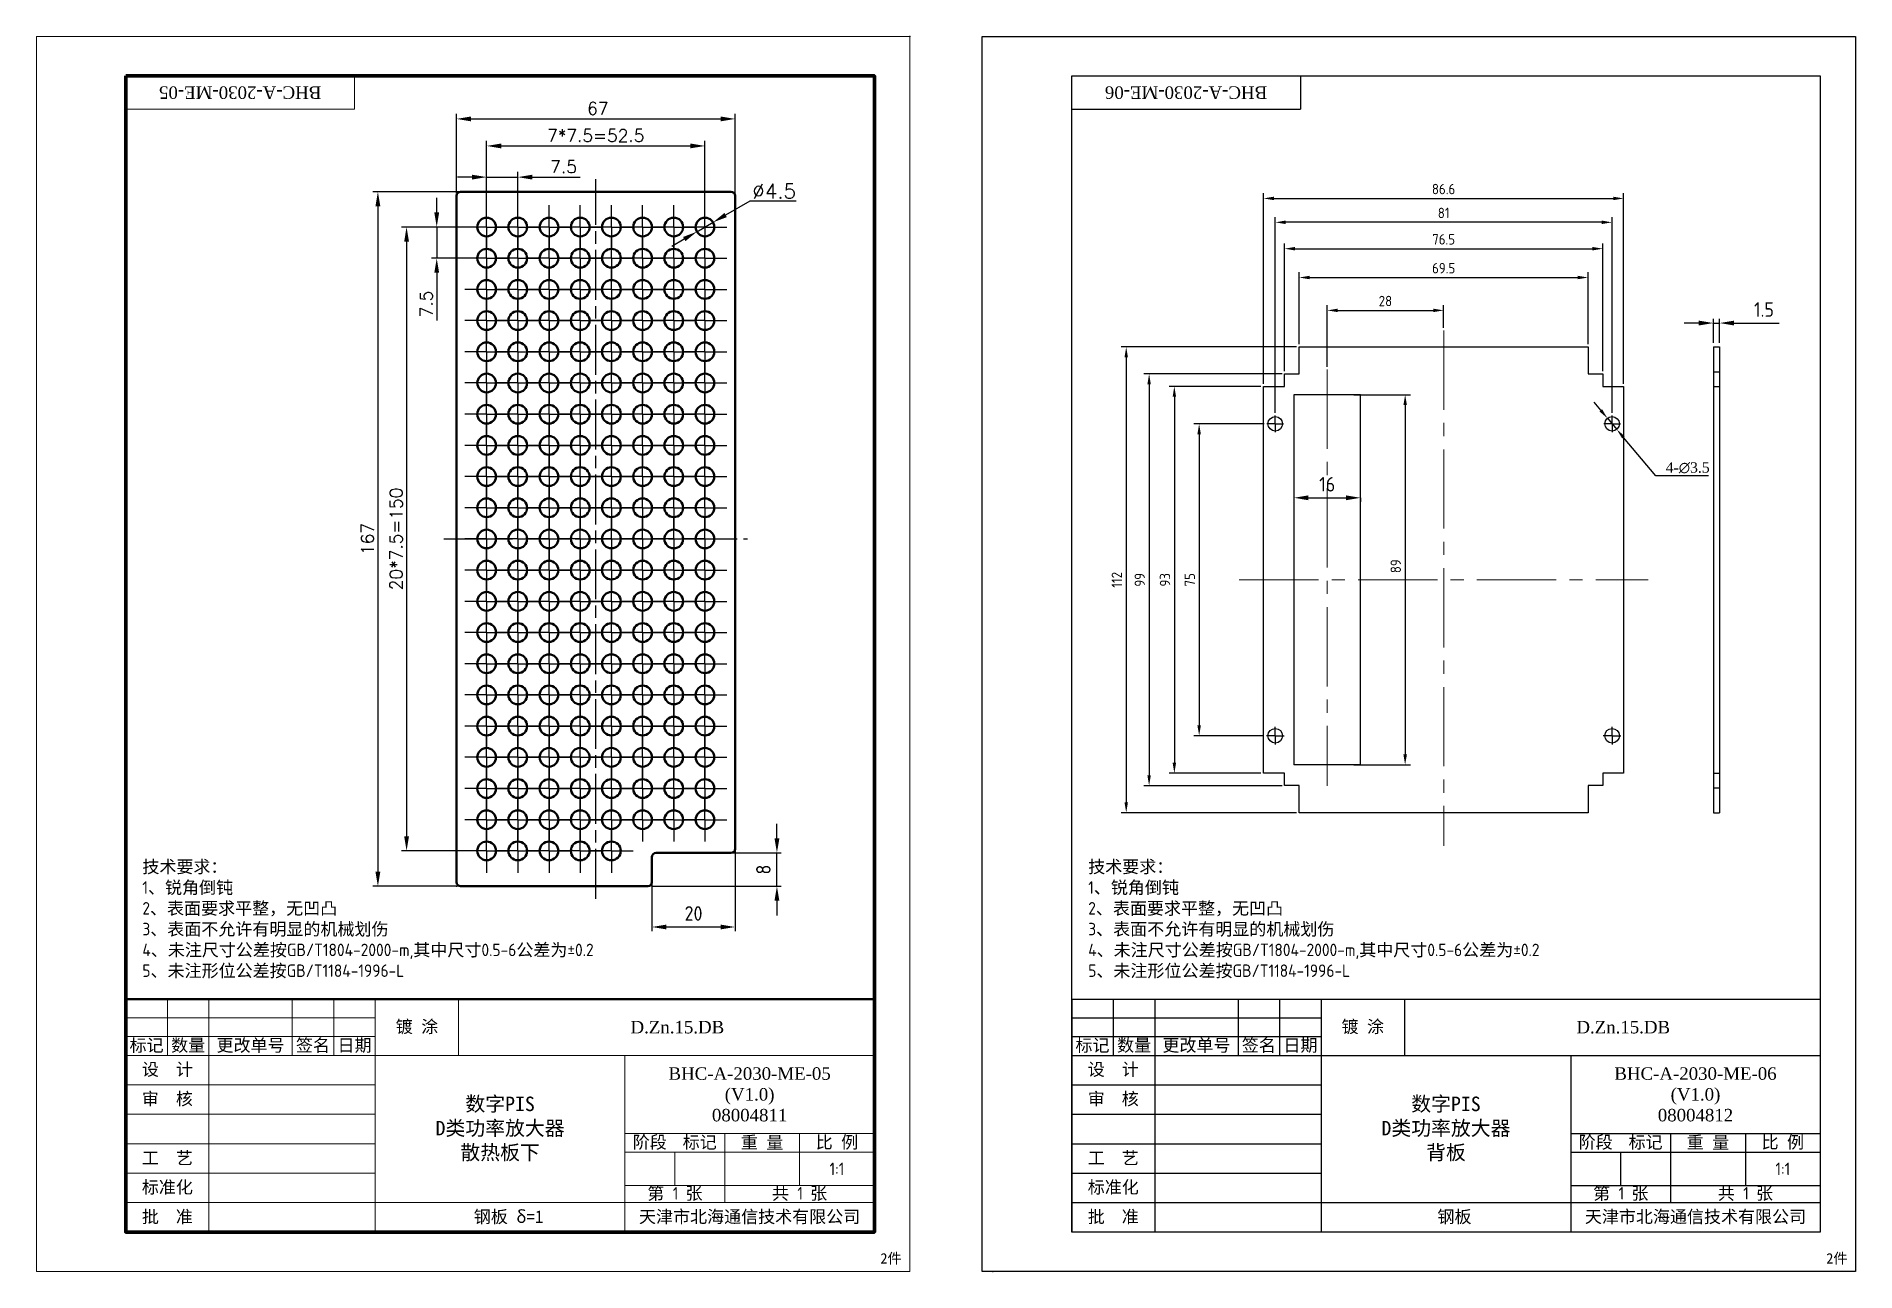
# Model space of a CAD drawing. Header units: millimetres. Extents: x -107 to 2261, y -1356 to -911.
# Drawn here: x 1355.8 to 1793.3, y -1208 to -911 of the extents above; entities that cross this region are included whole.
import ezdxf

# ---------------------------------------------------------------- set-up
doc = ezdxf.new("R2010")
doc.units = ezdxf.units.MM
for name, pattern in [('AM_ISO08W050', [18, 12, -1.5, 3, -1.5]), ('AM_ISO08W050x2', [9, 6, -0.75, 1.5, -0.75]), ('CENTER2', [28.575, 19.05, -3.175, 3.175, -3.175])]:
    doc.linetypes.add(name, pattern=pattern)
doc.layers.get('Defpoints').update_dxf_attribs({"color": 4})
doc.layers.add('10', color=7, linetype='Continuous')
for name, color, linetype, lineweight in [('AM_0', 7, 'Continuous', 50), ('AM_5', 3, 'Continuous', 25), ('AM_6 @ 1', 2, 'Continuous', 35), ('AM_7', 4, 'AM_ISO08W050', 25), ('AM_8', 1, 'Continuous', 25), ('中心线', 4, 'CENTER2', 13), ('图层2', 4, 'CENTER2', 13), ('图层7', 2, 'Continuous', 13), ('实体', 7, 'Continuous', 30)]:
    doc.layers.add(name, color=color, linetype=linetype, lineweight=lineweight)
doc.styles.add('fs', font='SIMFANG.TTF')
doc.styles.add('HZTXT', font='txt.shx')
doc.styles.get("Standard").update_dxf_attribs({"font": 'ISOCP.SHX', "bigfont": 'gbcbig.shx'})
doc.styles.add('tnr', font='TIMES.TTF')
doc.dimstyles.new('AM_ISO$0', dxfattribs={"dimtxt": 3.5, "dimasz": 3.5, "dimexe": 1, "dimexo": 1, "dimgap": 1.5, "dimtad": 1, "dimdec": 1, "dimdsep": 46, "dimtxsty": 'Standard', "dimcen": 0, "dimclrd": 256, "dimclre": 256, "dimclrt": 2, "dimadec": 0, "dimazin": 2, "dimtp": 0.1, "dimtm": 0.1, "dimtfac": 0.71, "dimtdec": 1, "dimtmove": 0, "dimatfit": 3, "dimfxl": 1, "dimlwd": -1, "dimlwe": -1, "dimarcsym": 1})
doc.dimstyles.new('ISO-25$0', dxfattribs={"dimtxt": 3, "dimasz": 3.5, "dimexe": 1.25, "dimexo": 0.625, "dimgap": 1, "dimtad": 1, "dimdsep": 46, "dimtxsty": 'HZTXT', "dimcen": 2.5, "dimadec": 0, "dimazin": 0, "dimtfac": 1, "dimtmove": 0, "dimatfit": 3, "dimfxl": 1, "dimarcsym": 0})
doc.dimstyles.new('ISO-25$3', dxfattribs={"dimtxt": 3.5, "dimasz": 3.5, "dimexe": 1.25, "dimexo": 0.625, "dimtad": 1, "dimtoh": 1, "dimdsep": 46, "dimtxsty": 'HZTXT', "dimcen": 2.5, "dimadec": 0, "dimazin": 0, "dimtfac": 1, "dimtmove": 0, "dimatfit": 3, "dimfxl": 1, "dimarcsym": 0})

msp = doc.modelspace()

# ---------------------------------------------------------------- texts
at = {"layer": 'AM_6 @ 1', "color": 2, "style": 'fs'}
for p in [(1558.779, -1206.063), (1786.216, -1206.063)]:
    msp.add_text('2件', height=2.5, dxfattribs=at).set_placement(p)
at = {"layer": 'AM_6 @ 1', "char_height": 3, "attachment_point": 5, "rotation": 180, "style": 'tnr'}
for s, insert in [('BHC-A-2030-ME-05', (1404.828, -924.501)), ('BHC-A-2030-ME-06', (1632.265, -924.501))]:
    msp.add_mtext_dynamic_manual_height_columns(s, width=55, gutter_width=12.5, heights=[0], dxfattribs=dict(at, insert=insert))
at = {"layer": '图层2', "color": 0, "linetype": 'ByBlock', "ltscale": 0.4}
for s, insert, char_height, width, attachment_point in [('{\\fFangSong_GB2312|b0|i0|c134|p49;技术要求：}\\P1{\\fFangSong_GB2312|b0|i0|c134|p49;、锐角倒钝}\\P2{\\fFangSong_GB2312|b0|i0|c134|p49;、表面要求平整，无凹凸}\\P3{\\fFangSong_GB2312|b0|i0|c134|p49;、表面不允许有明显的机械划伤}\\P4{\\fFangSong_GB2312|b0|i0|c134|p49;、未注尺寸公差按}GB/T1804-2000-m,{\\fFangSong_GB2312|b0|i0|c134|p49;其中尺寸}0.5-6{\\fFangSong_GB2312|b0|i0|c134|p49;公差为}%%P0.2\\P5{\\fFangSong_GB2312|b0|i0|c134|p49;、未注形位公差按}GB/T1184-1996-L', (1381.311, -1109.143), 3, 382.79824, 1), ('{\\fFangSong_GB2312|b0|i0|c134|p49;镀 涂}', (1447.33, -1149.251), 3, 20.00298, 5), ('  {\\fFangSong_GB2312|b0|i0|c134|p49;\\H1.0714x; \\fTimes New Roman|b0|i0|c0|p18;D.Zn.15.DB}', (1507.33, -1149.251), 2.8, 99.99702, 5), ('{\\fFangSong_GB2312|b0|i0|c134|p49;标记}', (1382.328, -1153.751), 3, 10, 5), ('{\\fFangSong_GB2312|b0|i0|c134|p49;数量}', (1392.328, -1153.751), 3, 10, 5), ('{\\fFangSong_GB2312|b0|i0|c134|p49;更改单号}', (1407.328, -1153.751), 3, 20, 5), ('{\\fFangSong_GB2312|b0|i0|c134|p49;签名}', (1422.327, -1153.751), 3, 9.99778, 5), ('{\\fFangSong_GB2312|b0|i0|c134|p49;日期}', (1432.327, -1153.751), 3, 10.00222, 5), ('{\\fFangSong_GB2312|b0|i0|c134|p49;设  计}', (1387.328, -1159.541), 3, 20, 5), ('{\\fFangSong_GB2312|b0|i0|c134|p49;审  核}', (1387.328, -1166.621), 3, 20, 5), ('{\\fFangSong_GB2312|b0|i0|c134|p49;数字PIS\\PD类功率放大器\\P散热板下}', (1467.328, -1173.701), 3.5, 60, 5), ('{\\fFangSong_GB2312|b0|i0|c134|p49;阶段}', (1503.328, -1177.048), 3, 12, 5), ('{\\fFangSong_GB2312|b0|i0|c134|p49;标记}', (1515.328, -1177.048), 3, 12, 5), ('{\\fFangSong_GB2312|b0|i0|c134|p49;重 量}', (1530.328, -1177.048), 3, 18, 5), ('{\\fFangSong_GB2312|b0|i0|c134|p49;比 例}', (1548.328, -1177.048), 3, 18, 5), ('{\\fFangSong_GB2312|b0|i0|c134|p49;工  艺}', (1387.328, -1180.781), 3, 20, 5), ('1:1', (1548.328, -1183.3), 3, 18, 5), ('{\\fFangSong_GB2312|b0|i0|c134|p49;标准化}', (1387.328, -1187.861), 3, 20, 5), ('{\\fFangSong_GB2312|b0|i0|c134|p49;第 }1 {\\fFangSong_GB2312|b0|i0|c134|p49;张}', (1509.358, -1189.351), 3, 23.94008, 5), ('{\\fFangSong_GB2312|b0|i0|c134|p49;共 }1 {\\fFangSong_GB2312|b0|i0|c134|p49;张}', (1539.328, -1189.351), 3, 36, 5), ('{\\fFangSong_GB2312|b0|i0|c134|p49;批  准}', (1387.328, -1194.951), 3, 20, 5), ('{\\fFangSong_GB2312|b0|i0|c134|p49;  钢板 δ=1}', (1467.328, -1194.951), 3, 60, 5), ('{\\fFangSong_GB2312|b0|i0|c134|p49;天津市北海通信技术有限公司}', (1527.328, -1194.951), 3, 60, 5)]:
    msp.add_mtext(s, dxfattribs=dict(at, insert=insert, char_height=char_height, width=width, attachment_point=attachment_point))
at = {"layer": '图层2', "ltscale": 0.4}
for s, insert, char_height, width, attachment_point in [('{\\fFangSong_GB2312|b0|i0|c134|p49;技术要求：}\\P1{\\fFangSong_GB2312|b0|i0|c134|p49;、锐角倒钝}\\P2{\\fFangSong_GB2312|b0|i0|c134|p49;、表面要求平整，无凹凸}\\P3{\\fFangSong_GB2312|b0|i0|c134|p49;、表面不允许有明显的机械划伤}\\P4{\\fFangSong_GB2312|b0|i0|c134|p49;、未注尺寸公差按}GB/T1804-2000-m,{\\fFangSong_GB2312|b0|i0|c134|p49;其中尺寸}0.5-6{\\fFangSong_GB2312|b0|i0|c134|p49;公差为}%%P0.2\\P5{\\fFangSong_GB2312|b0|i0|c134|p49;、未注形位公差按}GB/T1184-1996-L', (1608.748, -1109.143), 3, 382.79824, 1), ('{\\fFangSong_GB2312|b0|i0|c134|p49;镀 涂}', (1674.766, -1149.251), 3, 20.00298, 5), ('  {\\fFangSong_GB2312|b0|i0|c134|p49;\\H1.0714x; \\fTimes New Roman|b0|i0|c0|p18;D.Zn.15.DB}', (1734.766, -1149.251), 2.8, 99.99702, 5), ('{\\fFangSong_GB2312|b0|i0|c134|p49;标记}', (1609.765, -1153.751), 3, 10, 5), ('{\\fFangSong_GB2312|b0|i0|c134|p49;数量}', (1619.765, -1153.751), 3, 10, 5), ('{\\fFangSong_GB2312|b0|i0|c134|p49;更改单号}', (1634.765, -1153.751), 3, 20, 5), ('{\\fFangSong_GB2312|b0|i0|c134|p49;签名}', (1649.764, -1153.751), 3, 9.99778, 5), ('{\\fFangSong_GB2312|b0|i0|c134|p49;日期}', (1659.764, -1153.751), 3, 10.00222, 5), ('{\\fFangSong_GB2312|b0|i0|c134|p49;设  计}', (1614.765, -1159.541), 3, 20, 5), ('{\\fFangSong_GB2312|b0|i0|c134|p49;审  核}', (1614.765, -1166.621), 3, 20, 5), ('{\\fFangSong_GB2312|b0|i0|c134|p49;数字PIS\\PD类功率放大器\\P背板}', (1694.765, -1173.701), 3.5, 60, 5), ('{\\fFangSong_GB2312|b0|i0|c134|p49;阶段}', (1730.765, -1177.048), 3, 12, 5), ('{\\fFangSong_GB2312|b0|i0|c134|p49;标记}', (1742.765, -1177.048), 3, 12, 5), ('{\\fFangSong_GB2312|b0|i0|c134|p49;重 量}', (1757.765, -1177.048), 3, 18, 5), ('{\\fFangSong_GB2312|b0|i0|c134|p49;比 例}', (1775.765, -1177.048), 3, 18, 5), ('{\\fFangSong_GB2312|b0|i0|c134|p49;工  艺}', (1614.765, -1180.781), 3, 20, 5), ('1:1', (1775.765, -1183.3), 3, 18, 5), ('{\\fFangSong_GB2312|b0|i0|c134|p49;标准化}', (1614.765, -1187.861), 3, 20, 5), ('{\\fFangSong_GB2312|b0|i0|c134|p49;第 }1 {\\fFangSong_GB2312|b0|i0|c134|p49;张}', (1736.795, -1189.351), 3, 23.94008, 5), ('{\\fFangSong_GB2312|b0|i0|c134|p49;共 }1 {\\fFangSong_GB2312|b0|i0|c134|p49;张}', (1766.765, -1189.351), 3, 36, 5), ('{\\fFangSong_GB2312|b0|i0|c134|p49;批  准}', (1614.765, -1194.951), 3, 20, 5), ('{\\fFangSong_GB2312|b0|i0|c134|p49;  钢板}', (1694.765, -1194.951), 3, 60, 5), ('{\\fFangSong_GB2312|b0|i0|c134|p49;天津市北海通信技术有限公司}', (1754.765, -1194.951), 3, 60, 5)]:
    msp.add_mtext(s, dxfattribs=dict(at, insert=insert, char_height=char_height, width=width, attachment_point=attachment_point))
at = {"layer": '图层2', "ltscale": 0.4, "char_height": 3, "width": 60, "attachment_point": 5, "style": 'tnr'}
for s, insert in [('BHC-A-2030-ME-05\\P(V1.0)\\P08004811', (1527.328, -1165.4)), ('BHC-A-2030-ME-06\\P(V1.0)\\P08004812', (1754.765, -1165.4))]:
    msp.add_mtext(s, dxfattribs=dict(at, insert=insert))

# ---------------------------------------------------------------- blocks, each defined once
blk = doc.blocks.new('SW_CENTERMARKSYMBOL_0')
at = {"layer": '10', "color": 0}
for p, q in [((-2.5, 0), (-4, 0)), ((0, 0), (-2.5, 0)), ((0, 2.5), (0, 4)), ((0, 0), (0, 2.5)), ((0, 0), (0, -2.5)), ((0, 0), (2.5, 0)), ((2.5, 0), (4, 0)), ((0, -2.5), (0, -4))]:
    blk.add_line(p, q, dxfattribs=at)
blk = doc.blocks.new('SW_CENTERMARKSYMBOL_1')
at = {"layer": '10', "color": 0}
for p, q in [((-2.5, 0), (-4, 0)), ((0, 0), (-2.5, 0)), ((0, 2.5), (0, 4)), ((0, 0), (0, 2.5)), ((0, 0), (0, -2.5)), ((0, 0), (2.5, 0)), ((2.5, 0), (4, 0)), ((0, -2.5), (0, -4))]:
    blk.add_line(p, q, dxfattribs=at)
blk = doc.blocks.new('SW_CENTERMARKSYMBOL_2')
at = {"layer": '10', "color": 0}
for p, q in [((-2.5, 0), (-4.25, 0)), ((0, 0), (-2.5, 0)), ((0, 2.5), (0, 4.25)), ((0, 0), (0, 2.5)), ((0, 0), (0, -2.5)), ((0, 0), (2.5, 0)), ((2.5, 0), (4.25, 0)), ((0, -2.5), (0, -4.25))]:
    blk.add_line(p, q, dxfattribs=at)
blk = doc.blocks.new('SW_CENTERMARKSYMBOL_3')
at = {"layer": '10', "color": 0}
for p, q in [((-2.5, 0), (-4.25, 0)), ((0, 0), (-2.5, 0)), ((0, 2.5), (0, 4.25)), ((0, 0), (0, 2.5)), ((0, 0), (0, -2.5)), ((0, 0), (2.5, 0)), ((2.5, 0), (4.25, 0)), ((0, -2.5), (0, -4.25))]:
    blk.add_line(p, q, dxfattribs=at)
blk = doc.blocks.new('*D91')
at = {"layer": 'Defpoints', "color": 0, "transparency": 16777216}
for p in [(1728.96, -968.98), (1659.46, -985.66), (1728.96, -985.66)]:
    blk.add_point(p, dxfattribs=at)
at = {"layer": '图层7', "color": 0, "lineweight": -2, "transparency": 16777216}
for p, q in [((1659.46, -985.03), (1659.46, -967.73)), ((1661.96, -968.98), (1726.46, -968.98)), ((1728.96, -985.03), (1728.96, -967.73))]:
    blk.add_line(p, q, dxfattribs=at)
at = {"layer": '图层7', "color": 0, "transparency": 16777216}
for points in [[(1661.96, -968.56), (1661.96, -969.39), (1659.46, -968.98)], [(1726.46, -968.56), (1726.46, -969.39), (1728.96, -968.98)]]:
    blk.add_solid(points, dxfattribs=at)
at = {"layer": '图层7', "color": 0, "transparency": 16777216, "insert": (1694.21, -966.73), "char_height": 2.5, "attachment_point": 5}
blk.add_mtext('69.5', dxfattribs=at)
blk = doc.blocks.new('*D92')
at = {"layer": 'Defpoints', "color": 0, "transparency": 16777216}
for p in [(1732.46, -962.05), (1655.96, -992.16), (1732.46, -992.16)]:
    blk.add_point(p, dxfattribs=at)
at = {"layer": '图层7', "color": 0, "lineweight": -2, "transparency": 16777216}
for p, q in [((1655.96, -991.53), (1655.96, -960.8)), ((1658.46, -962.05), (1729.96, -962.05)), ((1732.46, -991.53), (1732.46, -960.8))]:
    blk.add_line(p, q, dxfattribs=at)
at = {"layer": '图层7', "color": 0, "transparency": 16777216}
for points in [[(1658.46, -961.63), (1658.46, -962.47), (1655.96, -962.05)], [(1729.96, -961.63), (1729.96, -962.47), (1732.46, -962.05)]]:
    blk.add_solid(points, dxfattribs=at)
at = {"layer": '图层7', "color": 0, "transparency": 16777216, "insert": (1694.21, -959.8), "char_height": 2.5, "attachment_point": 5}
blk.add_mtext('76.5', dxfattribs=at)
blk = doc.blocks.new('*D93')
at = {"layer": 'Defpoints', "color": 0, "transparency": 16777216}
for p in [(1737.49, -949.96), (1650.89, -995.16), (1737.49, -995.16)]:
    blk.add_point(p, dxfattribs=at)
at = {"layer": '图层7', "color": 0, "lineweight": -2, "transparency": 16777216}
for p, q in [((1650.89, -994.53), (1650.89, -948.71)), ((1737.49, -994.53), (1737.49, -948.71)), ((1653.39, -949.96), (1734.99, -949.96))]:
    blk.add_line(p, q, dxfattribs=at)
at = {"layer": '图层7', "color": 0, "transparency": 16777216}
for points in [[(1653.39, -949.55), (1653.39, -950.38), (1650.89, -949.96)], [(1734.99, -949.55), (1734.99, -950.38), (1737.49, -949.96)]]:
    blk.add_solid(points, dxfattribs=at)
at = {"layer": '图层7', "color": 0, "transparency": 16777216, "insert": (1694.19, -947.71), "char_height": 2.5, "attachment_point": 5}
blk.add_mtext('86.6', dxfattribs=at)
blk = doc.blocks.new('*D94')
at = {"layer": 'Defpoints', "color": 0, "transparency": 16777216}
for p in [(1653.71, -955.71), (1653.71, -1002.16), (1734.71, -1002.16)]:
    blk.add_point(p, dxfattribs=at)
at = {"layer": '图层7', "color": 0, "lineweight": -2, "transparency": 16777216}
for p, q in [((1653.71, -1001.53), (1653.71, -954.46)), ((1732.21, -955.71), (1656.21, -955.71)), ((1734.71, -1001.53), (1734.71, -954.46))]:
    blk.add_line(p, q, dxfattribs=at)
at = {"layer": '图层7', "color": 0, "transparency": 16777216}
for points in [[(1656.21, -955.29), (1656.21, -956.12), (1653.71, -955.71)], [(1732.21, -955.29), (1732.21, -956.12), (1734.71, -955.71)]]:
    blk.add_solid(points, dxfattribs=at)
at = {"layer": '图层7', "color": 0, "transparency": 16777216, "insert": (1694.21, -953.46), "char_height": 2.5, "attachment_point": 5}
blk.add_mtext('81', dxfattribs=at)
blk = doc.blocks.new('*D95')
at = {"layer": 'Defpoints', "color": 0, "transparency": 16777216}
for p in [(1694.21, -976.88), (1694.21, -981.72), (1666.21, -991.08)]:
    blk.add_point(p, dxfattribs=at)
at = {"layer": '图层7', "color": 0, "lineweight": -2, "transparency": 16777216}
for p, q in [((1666.21, -990.46), (1666.21, -975.63)), ((1668.71, -976.88), (1691.71, -976.88)), ((1694.21, -981.09), (1694.21, -975.63))]:
    blk.add_line(p, q, dxfattribs=at)
at = {"layer": '图层7', "color": 0, "transparency": 16777216}
for points in [[(1668.71, -976.47), (1668.71, -977.3), (1666.21, -976.88)], [(1691.71, -976.47), (1691.71, -977.3), (1694.21, -976.88)]]:
    blk.add_solid(points, dxfattribs=at)
at = {"layer": '图层7', "color": 0, "transparency": 16777216, "insert": (1680.21, -974.63), "char_height": 2.5, "attachment_point": 5}
blk.add_mtext('28', dxfattribs=at)
blk = doc.blocks.new('*D96')
at = {"layer": 'Defpoints', "color": 0, "transparency": 16777216}
for p in [(1659.46, -985.66), (1617.88, -1097.66), (1659.46, -1097.66)]:
    blk.add_point(p, dxfattribs=at)
at = {"layer": '图层7', "color": 0, "lineweight": -2, "transparency": 16777216}
for p, q in [((1658.84, -985.66), (1616.63, -985.66)), ((1617.88, -988.16), (1617.88, -1095.16)), ((1658.84, -1097.66), (1616.63, -1097.66))]:
    blk.add_line(p, q, dxfattribs=at)
at = {"layer": '图层7', "color": 0, "transparency": 16777216}
for points in [[(1617.47, -988.16), (1618.3, -988.16), (1617.88, -985.66)], [(1617.47, -1095.16), (1618.3, -1095.16), (1617.88, -1097.66)]]:
    blk.add_solid(points, dxfattribs=at)
at = {"layer": '图层7', "color": 0, "transparency": 16777216, "insert": (1615.63, -1041.66), "char_height": 2.5, "attachment_point": 5, "rotation": 90}
blk.add_mtext('112', dxfattribs=at)
blk = doc.blocks.new('*D97')
at = {"layer": 'Defpoints', "color": 0, "transparency": 16777216}
for p in [(1655.96, -992.16), (1623.39, -1091.16), (1655.96, -1091.16)]:
    blk.add_point(p, dxfattribs=at)
at = {"layer": '图层7', "color": 0, "lineweight": -2, "transparency": 16777216}
for p, q in [((1655.34, -992.16), (1622.14, -992.16)), ((1623.39, -994.66), (1623.39, -1088.66)), ((1655.34, -1091.16), (1622.14, -1091.16))]:
    blk.add_line(p, q, dxfattribs=at)
at = {"layer": '图层7', "color": 0, "transparency": 16777216}
for points in [[(1622.97, -994.66), (1623.8, -994.66), (1623.39, -992.16)], [(1622.97, -1088.66), (1623.8, -1088.66), (1623.39, -1091.16)]]:
    blk.add_solid(points, dxfattribs=at)
at = {"layer": '图层7', "color": 0, "transparency": 16777216, "insert": (1621.14, -1041.66), "char_height": 2.5, "attachment_point": 5, "rotation": 90}
blk.add_mtext('99', dxfattribs=at)
blk = doc.blocks.new('*D98')
at = {"layer": 'Defpoints', "color": 0, "transparency": 16777216}
for p in [(1650.89, -995.16), (1629.45, -1088.16), (1650.89, -1088.16)]:
    blk.add_point(p, dxfattribs=at)
at = {"layer": '图层7', "color": 0, "lineweight": -2, "transparency": 16777216}
for p, q in [((1650.26, -995.16), (1628.2, -995.16)), ((1629.45, -997.66), (1629.45, -1085.66)), ((1650.26, -1088.16), (1628.2, -1088.16))]:
    blk.add_line(p, q, dxfattribs=at)
at = {"layer": '图层7', "color": 0, "transparency": 16777216}
for points in [[(1629.04, -997.66), (1629.87, -997.66), (1629.45, -995.16)], [(1629.04, -1085.66), (1629.87, -1085.66), (1629.45, -1088.16)]]:
    blk.add_solid(points, dxfattribs=at)
at = {"layer": '图层7', "color": 0, "transparency": 16777216, "insert": (1627.2, -1041.66), "char_height": 2.5, "attachment_point": 5, "rotation": 90}
blk.add_mtext('93', dxfattribs=at)
blk = doc.blocks.new('*D99')
at = {"layer": 'Defpoints', "color": 0, "transparency": 16777216}
for p in [(1651.71, -1004.16), (1635.42, -1079.16), (1651.59, -1079.16)]:
    blk.add_point(p, dxfattribs=at)
at = {"layer": '图层7', "color": 0, "lineweight": -2, "transparency": 16777216}
for p, q in [((1651.09, -1004.16), (1634.17, -1004.16)), ((1635.42, -1006.66), (1635.42, -1076.66)), ((1650.96, -1079.16), (1634.17, -1079.16))]:
    blk.add_line(p, q, dxfattribs=at)
at = {"layer": '图层7', "color": 0, "transparency": 16777216}
for points in [[(1635, -1006.66), (1635.83, -1006.66), (1635.42, -1004.16)], [(1635, -1076.66), (1635.83, -1076.66), (1635.42, -1079.16)]]:
    blk.add_solid(points, dxfattribs=at)
at = {"layer": '图层7', "color": 0, "transparency": 16777216, "insert": (1633.17, -1041.66), "char_height": 2.5, "attachment_point": 5, "rotation": 90}
blk.add_mtext('75', dxfattribs=at)
blk = doc.blocks.new('*D90')
at = {"layer": 'Defpoints', "color": 0, "transparency": 16777216}
for p in [(1671.96, -997.16), (1671.96, -1086.16), (1684.95, -1086.16)]:
    blk.add_point(p, dxfattribs=at)
at = {"layer": '图层7', "color": 0, "lineweight": -2, "transparency": 16777216}
for p, q in [((1672.59, -997.16), (1686.2, -997.16)), ((1684.95, -999.66), (1684.95, -1083.66)), ((1672.59, -1086.16), (1686.2, -1086.16))]:
    blk.add_line(p, q, dxfattribs=at)
at = {"layer": '图层7', "color": 0, "transparency": 16777216}
for points in [[(1684.53, -999.66), (1685.37, -999.66), (1684.95, -997.16)], [(1684.53, -1083.66), (1685.37, -1083.66), (1684.95, -1086.16)]]:
    blk.add_solid(points, dxfattribs=at)
at = {"layer": '图层7', "color": 0, "transparency": 16777216, "insert": (1682.69, -1038.39), "char_height": 2.5, "attachment_point": 5, "rotation": 90}
blk.add_mtext('89', dxfattribs=at)
blk = doc.blocks.new('*D100')
at = {"layer": 'Defpoints', "color": 0, "transparency": 16777216}
for p in [(1733.59, -1002.82), (1735.84, -1005.5)]:
    blk.add_point(p, dxfattribs=at)
at = {"layer": '图层7', "color": 0, "lineweight": -2, "transparency": 16777216}
for p, q in [((1731.98, -1000.9), (1730.37, -998.99)), ((1733.59, -1002.82), (1735.84, -1005.5)), ((1745.22, -1016.67), (1737.45, -1007.41)), ((1757.91, -1016.67), (1745.22, -1016.67))]:
    blk.add_line(p, q, dxfattribs=at)
at = {"layer": '图层7', "color": 0, "transparency": 16777216}
for points in [[(1732.3, -1000.64), (1731.66, -1001.17), (1733.59, -1002.82)], [(1737.77, -1007.14), (1737.13, -1007.68), (1735.84, -1005.5)]]:
    blk.add_solid(points, dxfattribs=at)
at = {"layer": '图层7', "color": 0, "transparency": 16777216, "insert": (1752.89, -1014.74), "char_height": 2.5, "attachment_point": 5, "style": 'HZTXT'}
blk.add_mtext('{\\fTimes New Roman|b0|i0|c0|p18;4-∅3.5}', dxfattribs=at)
blk = doc.blocks.new('*D101')
at = {"layer": 'AM_5', "linetype": 'ByBlock', "transparency": 16777216}
for p, q in [((1658.21, -1021.92), (1658.21, -1022.94)), ((1661.71, -1021.94), (1670.71, -1021.94)), ((1674.21, -1021.92), (1674.21, -1022.94))]:
    blk.add_line(p, q, dxfattribs=at)
at = {"layer": 'AM_5', "transparency": 16777216}
for points in [[(1661.71, -1021.36), (1661.71, -1022.53), (1658.21, -1021.94)], [(1670.71, -1021.36), (1670.71, -1022.53), (1674.21, -1021.94)]]:
    blk.add_solid(points, dxfattribs=at)
at = {"layer": 'Defpoints', "color": 0, "transparency": 16777216}
for p in [(1658.21, -1020.92), (1674.21, -1020.92), (1674.21, -1021.94)]:
    blk.add_point(p, dxfattribs=at)
at = {"layer": 'AM_5', "color": 2, "transparency": 16777216, "insert": (1666.21, -1018.69), "char_height": 3.5, "attachment_point": 5}
blk.add_mtext('16', dxfattribs=at)
blk = doc.blocks.new('*D102')
at = {"layer": 'AM_5', "linetype": 'ByBlock', "transparency": 16777216}
for p, q in [((1759.06, -984.66), (1759.06, -978.93)), ((1760.56, -984.66), (1760.56, -978.93)), ((1755.56, -979.93), (1752.06, -979.93)), ((1759.06, -979.93), (1760.56, -979.93)), ((1764.06, -979.93), (1774.9, -979.93))]:
    blk.add_line(p, q, dxfattribs=at)
at = {"layer": 'AM_5', "transparency": 16777216}
for points in [[(1755.56, -979.35), (1755.56, -980.51), (1759.06, -979.93)], [(1764.06, -979.35), (1764.06, -980.51), (1760.56, -979.93)]]:
    blk.add_solid(points, dxfattribs=at)
at = {"layer": 'Defpoints', "color": 0, "transparency": 16777216}
for p in [(1760.56, -979.93), (1759.06, -985.66), (1760.56, -985.66)]:
    blk.add_point(p, dxfattribs=at)
at = {"layer": 'AM_5', "color": 2, "transparency": 16777216, "insert": (1771.23, -976.68), "char_height": 3.5, "attachment_point": 5}
blk.add_mtext('1.5', dxfattribs=at)
blk = doc.blocks.new('*D141')
at = {"layer": 'AM_5', "color": 0, "lineweight": -2, "transparency": 16777216}
for p, q in [((1460.59, -944.84), (1457.09, -944.84)), ((1464.09, -956.22), (1464.09, -943.59)), ((1464.09, -944.84), (1471.59, -944.84)), ((1471.59, -956.22), (1471.59, -943.59)), ((1475.09, -944.84), (1486.59, -944.84))]:
    blk.add_line(p, q, dxfattribs=at)
at = {"layer": 'AM_5', "color": 0, "transparency": 16777216}
for points in [[(1460.59, -944.26), (1460.59, -945.42), (1464.09, -944.84)], [(1475.09, -944.26), (1475.09, -945.42), (1471.59, -944.84)]]:
    blk.add_solid(points, dxfattribs=at)
at = {"layer": 'Defpoints', "color": 0, "transparency": 16777216}
for p in [(1471.59, -944.84), (1464.09, -956.84), (1471.59, -956.84)]:
    blk.add_point(p, dxfattribs=at)
at = {"layer": 'AM_5', "color": 0, "transparency": 16777216, "insert": (1482.59, -942.34), "char_height": 3, "attachment_point": 5, "style": 'HZTXT'}
blk.add_mtext('7.5', dxfattribs=at)
blk = doc.blocks.new('*D142')
at = {"layer": 'AM_5', "color": 0, "lineweight": -2, "transparency": 16777216}
for p, q in [((1452.09, -953.34), (1452.09, -949.84)), ((1463.46, -956.84), (1450.84, -956.84)), ((1452.09, -956.84), (1452.09, -964.34)), ((1463.46, -964.34), (1450.84, -964.34)), ((1452.09, -967.84), (1452.09, -979.34))]:
    blk.add_line(p, q, dxfattribs=at)
at = {"layer": 'AM_5', "color": 0, "transparency": 16777216}
for points in [[(1451.51, -953.34), (1452.67, -953.34), (1452.09, -956.84)], [(1451.51, -967.84), (1452.67, -967.84), (1452.09, -964.34)]]:
    blk.add_solid(points, dxfattribs=at)
at = {"layer": 'Defpoints', "color": 0, "transparency": 16777216}
for p in [(1464.09, -956.84), (1452.09, -964.34), (1464.09, -964.34)]:
    blk.add_point(p, dxfattribs=at)
at = {"layer": 'AM_5', "color": 0, "transparency": 16777216, "insert": (1449.59, -975.34), "char_height": 3, "attachment_point": 5, "rotation": 90, "style": 'HZTXT'}
blk.add_mtext('7.5', dxfattribs=at)
blk = doc.blocks.new('*D143')
at = {"layer": 'AM_5', "color": 0, "lineweight": -2, "transparency": 16777216}
for p, q in [((1456.84, -948.72), (1456.84, -929.6)), ((1460.34, -930.85), (1520.34, -930.85)), ((1523.84, -950.82), (1523.84, -929.6))]:
    blk.add_line(p, q, dxfattribs=at)
at = {"layer": 'AM_5', "color": 0, "transparency": 16777216}
for points in [[(1460.34, -930.26), (1460.34, -931.43), (1456.84, -930.85)], [(1520.34, -930.26), (1520.34, -931.43), (1523.84, -930.85)]]:
    blk.add_solid(points, dxfattribs=at)
at = {"layer": 'Defpoints', "color": 0, "transparency": 16777216}
for p in [(1523.84, -930.85), (1456.84, -949.34), (1523.84, -951.44)]:
    blk.add_point(p, dxfattribs=at)
at = {"layer": 'AM_5', "color": 0, "transparency": 16777216, "insert": (1490.83, -928.35), "char_height": 3, "attachment_point": 5, "style": 'HZTXT'}
blk.add_mtext('67', dxfattribs=at)
blk = doc.blocks.new('*D144')
at = {"layer": 'AM_5', "color": 0, "lineweight": -2, "transparency": 16777216}
for p, q in [((1464.09, -956.22), (1464.09, -936.09)), ((1516.59, -956.22), (1516.59, -936.09)), ((1467.59, -937.34), (1513.09, -937.34))]:
    blk.add_line(p, q, dxfattribs=at)
at = {"layer": 'AM_5', "color": 0, "transparency": 16777216}
for points in [[(1467.59, -936.76), (1467.59, -937.92), (1464.09, -937.34)], [(1513.09, -936.76), (1513.09, -937.92), (1516.59, -937.34)]]:
    blk.add_solid(points, dxfattribs=at)
at = {"layer": 'Defpoints', "color": 0, "transparency": 16777216}
for p in [(1516.59, -937.34), (1464.09, -956.84), (1516.59, -956.84)]:
    blk.add_point(p, dxfattribs=at)
at = {"layer": 'AM_5', "color": 0, "transparency": 16777216, "insert": (1490.34, -934.84), "char_height": 3, "attachment_point": 5, "style": 'HZTXT'}
blk.add_mtext('7*7.5=52.5', dxfattribs=at)
blk = doc.blocks.new('*D145')
at = {"layer": 'AM_5', "color": 0, "lineweight": -2, "transparency": 16777216}
for p, q in [((1463.46, -956.84), (1443.59, -956.84)), ((1444.84, -960.34), (1444.84, -1103.34)), ((1463.46, -1106.84), (1443.59, -1106.84))]:
    blk.add_line(p, q, dxfattribs=at)
at = {"layer": 'AM_5', "color": 0, "transparency": 16777216}
for points in [[(1444.26, -960.34), (1445.42, -960.34), (1444.84, -956.84)], [(1444.26, -1103.34), (1445.42, -1103.34), (1444.84, -1106.84)]]:
    blk.add_solid(points, dxfattribs=at)
at = {"layer": 'Defpoints', "color": 0, "transparency": 16777216}
for p in [(1464.09, -956.84), (1444.84, -1106.84), (1464.09, -1106.84)]:
    blk.add_point(p, dxfattribs=at)
at = {"layer": 'AM_5', "color": 0, "transparency": 16777216, "insert": (1442.34, -1031.84), "char_height": 3, "attachment_point": 5, "rotation": 90, "style": 'HZTXT'}
blk.add_mtext('20*7.5=150', dxfattribs=at)
blk = doc.blocks.new('*D146')
at = {"layer": 'AM_5', "color": 0, "lineweight": -2, "transparency": 16777216}
for p, q in [((1461.25, -948.34), (1436.69, -948.34)), ((1437.94, -951.84), (1437.94, -1111.84)), ((1461.25, -1115.34), (1436.69, -1115.34))]:
    blk.add_line(p, q, dxfattribs=at)
at = {"layer": 'AM_5', "color": 0, "transparency": 16777216}
for points in [[(1437.36, -951.84), (1438.53, -951.84), (1437.94, -948.34)], [(1437.36, -1111.84), (1438.53, -1111.84), (1437.94, -1115.34)]]:
    blk.add_solid(points, dxfattribs=at)
at = {"layer": 'Defpoints', "color": 0, "transparency": 16777216}
for p in [(1461.88, -948.34), (1437.94, -1115.34), (1461.88, -1115.34)]:
    blk.add_point(p, dxfattribs=at)
at = {"layer": 'AM_5', "color": 0, "transparency": 16777216, "insert": (1435.44, -1031.84), "char_height": 3, "attachment_point": 5, "rotation": 90, "style": 'HZTXT'}
blk.add_mtext('167', dxfattribs=at)
blk = doc.blocks.new('*D147')
at = {"layer": 'AM_5', "color": 0, "lineweight": -2, "transparency": 16777216}
for p, q in [((1527.36, -950.59), (1521.56, -953.95)), ((1538.48, -950.59), (1527.36, -950.59)), ((1514.64, -957.97), (1518.53, -955.71)), ((1511.62, -959.73), (1508.59, -961.49))]:
    blk.add_line(p, q, dxfattribs=at)
at = {"layer": 'AM_5', "color": 0, "transparency": 16777216}
for points in [[(1521.27, -953.45), (1521.85, -954.46), (1518.53, -955.71)], [(1511.32, -959.23), (1511.91, -960.23), (1514.64, -957.97)]]:
    blk.add_solid(points, dxfattribs=at)
at = {"layer": 'Defpoints', "color": 0, "transparency": 16777216}
for p in [(1514.64, -957.97), (1518.53, -955.71)]:
    blk.add_point(p, dxfattribs=at)
at = {"layer": 'AM_5', "color": 0, "transparency": 16777216, "insert": (1533.23, -948.21), "char_height": 3.5, "attachment_point": 5, "style": 'HZTXT'}
blk.add_mtext('∅4.5', dxfattribs=at)
blk = doc.blocks.new('*D148')
at = {"layer": 'AM_5', "linetype": 'ByBlock', "transparency": 16777216}
for p, q in [((1523.84, -1106.37), (1523.84, -1126.14)), ((1503.84, -1114.14), (1503.84, -1126.14)), ((1507.34, -1125.14), (1520.34, -1125.14))]:
    blk.add_line(p, q, dxfattribs=at)
at = {"layer": 'AM_5', "transparency": 16777216}
for points in [[(1507.34, -1124.56), (1507.34, -1125.72), (1503.84, -1125.14)], [(1520.34, -1124.56), (1520.34, -1125.72), (1523.84, -1125.14)]]:
    blk.add_solid(points, dxfattribs=at)
at = {"layer": 'Defpoints', "color": 0, "transparency": 16777216}
for p in [(1523.84, -1105.37), (1503.84, -1113.14), (1523.84, -1125.14)]:
    blk.add_point(p, dxfattribs=at)
at = {"layer": 'AM_5', "color": 2, "transparency": 16777216, "insert": (1513.84, -1121.89), "char_height": 3.5, "attachment_point": 5}
blk.add_mtext('20', dxfattribs=at)
blk = doc.blocks.new('*D149')
at = {"layer": 'AM_5', "linetype": 'ByBlock', "transparency": 16777216}
for p, q in [((1533.89, -1103.84), (1533.89, -1100.34)), ((1522.89, -1107.34), (1534.89, -1107.34)), ((1533.89, -1115.34), (1533.89, -1107.34)), ((1503.84, -1115.34), (1534.89, -1115.34)), ((1533.89, -1118.84), (1533.89, -1122.34))]:
    blk.add_line(p, q, dxfattribs=at)
at = {"layer": 'AM_5', "transparency": 16777216}
for points in [[(1533.31, -1103.84), (1534.48, -1103.84), (1533.89, -1107.34)], [(1533.31, -1118.84), (1534.48, -1118.84), (1533.89, -1115.34)]]:
    blk.add_solid(points, dxfattribs=at)
at = {"layer": 'Defpoints', "color": 0, "transparency": 16777216}
for p in [(1521.89, -1107.34), (1533.89, -1107.34), (1502.84, -1115.34)]:
    blk.add_point(p, dxfattribs=at)
at = {"layer": 'AM_5', "color": 2, "transparency": 16777216, "insert": (1530.64, -1111.34), "char_height": 3.5, "attachment_point": 5, "rotation": 90}
blk.add_mtext('8', dxfattribs=at)

# ---------------------------------------------------------------- dimensions: what is measured, and where the dimension line sits
at = {"layer": 'AM_5'}
dim = msp.add_linear_dim(base=(1523.839, -930.845), p1=(1456.839, -949.341), p2=(1523.839, -951.442), dimstyle='ISO-25$0', dxfattribs=at)
dim.commit()
dim.dimension.update_dxf_attribs({"geometry": '*D143', "text_midpoint": (1490.83, -930.845), "dimtype": 160})
dim = msp.add_linear_dim(base=(1516.589, -937.341), p1=(1464.089, -956.841), p2=(1516.589, -956.841), text='7*7.5=<>', dimstyle='ISO-25$0', dxfattribs=at)
dim.commit()
dim.dimension.update_dxf_attribs({"geometry": '*D144', "text_midpoint": (1490.339, -934.841)})
for base, p1, p2, dimstyle, picture, middle in [((1471.589, -944.841), (1464.089, -956.841), (1471.589, -956.841), 'ISO-25$0', '*D141', (1482.589, -942.341)), ((1760.556, -979.929), (1759.056, -985.658), (1760.556, -985.658), 'AM_ISO$0', '*D102', (1771.228, -976.679)), ((1674.214, -1021.945), (1658.214, -1020.92), (1674.214, -1020.92), 'AM_ISO$0', '*D101', (1666.214, -1018.695)), ((1523.839, -1125.14), (1503.839, -1113.14), (1523.839, -1105.371), 'AM_ISO$0', '*D148', (1513.839, -1121.89))]:
    dim = msp.add_linear_dim(base=base, p1=p1, p2=p2, dimstyle=dimstyle, dxfattribs=at)
    dim.commit()
    dim.dimension.update_dxf_attribs({"geometry": picture, "text_midpoint": middle})
for base, p1, p2, dimstyle, picture, middle in [((1437.944, -1115.341), (1461.879, -948.341), (1461.879, -1115.341), 'ISO-25$0', '*D146', (1435.444, -1031.841)), ((1452.089, -964.341), (1464.089, -956.841), (1464.089, -964.341), 'ISO-25$0', '*D142', (1449.589, -975.341)), ((1533.894, -1107.341), (1502.839, -1115.341), (1521.894, -1107.341), 'AM_ISO$0', '*D149', (1530.644, -1111.341))]:
    dim = msp.add_linear_dim(base=base, p1=p1, p2=p2, angle=90, dimstyle=dimstyle, dxfattribs=at)
    dim.commit()
    dim.dimension.update_dxf_attribs({"geometry": picture, "text_midpoint": middle})
dim = msp.add_diameter_dim_2p(p1=(1514.644, -957.972), p2=(1518.535, -955.711), dimstyle='ISO-25$3', dxfattribs=at)
dim.commit()
dim.dimension.update_dxf_attribs({"geometry": '*D147', "text_midpoint": (1533.231, -950.585), "dimtype": 163})
dim = msp.add_linear_dim(base=(1444.839, -1106.841), p1=(1464.089, -956.841), p2=(1464.089, -1106.841), angle=90, text='20*7.5=<>', dimstyle='ISO-25$0', dxfattribs=at)
dim.commit()
dim.dimension.update_dxf_attribs({"geometry": '*D145', "text_midpoint": (1442.339, -1031.841)})
at = {"layer": '图层7'}
dim = msp.add_linear_dim(base=(1737.489, -949.962), p1=(1650.889, -995.158), p2=(1737.489, -995.158), dimstyle='ISO-25$0', override={"dimtxt": 2.5, "dimasz": 2.5, "dimtxsty": 'Standard'}, dxfattribs=at)
dim.commit()
dim.dimension.update_dxf_attribs({"geometry": '*D93', "text_midpoint": (1694.189, -949.962), "dimtype": 160})
for base, p1, p2, picture, middle in [((1653.714, -955.707), (1734.714, -1002.158), (1653.714, -1002.158), '*D94', (1694.214, -953.457)), ((1732.464, -962.051), (1655.964, -992.158), (1732.464, -992.158), '*D92', (1694.214, -959.801)), ((1728.964, -968.976), (1659.464, -985.658), (1728.964, -985.658), '*D91', (1694.214, -966.726)), ((1694.214, -976.883), (1666.214, -991.084), (1694.214, -981.718), '*D95', (1680.214, -974.633))]:
    dim = msp.add_linear_dim(base=base, p1=p1, p2=p2, dimstyle='ISO-25$0', override={"dimtxt": 2.5, "dimasz": 2.5, "dimtxsty": 'Standard'}, dxfattribs=at)
    dim.commit()
    dim.dimension.update_dxf_attribs({"geometry": picture, "text_midpoint": middle})
dim = msp.add_linear_dim(base=(1617.883, -1097.658), p1=(1659.464, -985.658), p2=(1659.464, -1097.658), angle=90, dimstyle='ISO-25$0', override={"dimtxt": 2.5, "dimasz": 2.5, "dimtxsty": 'Standard'}, dxfattribs=at)
dim.commit()
dim.dimension.update_dxf_attribs({"geometry": '*D96', "text_midpoint": (1615.633, -1041.658)})
for base, p1, p2, override, picture, middle in [((1623.386, -1091.158), (1655.964, -992.158), (1655.964, -1091.158), {"dimtxt": 2.5, "dimasz": 2.5, "dimtxsty": 'Standard'}, '*D97', (1623.386, -1041.658)), ((1629.452, -1088.158), (1650.889, -995.158), (1650.889, -1088.158), {"dimtxt": 2.5, "dimasz": 2.5, "dimtxsty": 'Standard'}, '*D98', (1629.452, -1041.658)), ((1684.95, -1086.158), (1671.964, -997.158), (1671.964, -1086.158), {"dimtxt": 2.5, "dimasz": 2.5, "dimtxsty": 'Standard', "dimtmove": 2}, '*D90', (1682.685, -1038.39)), ((1635.415, -1079.158), (1651.714, -1004.158), (1651.589, -1079.158), {"dimtxt": 2.5, "dimasz": 2.5, "dimtxsty": 'Standard'}, '*D99', (1635.415, -1041.658))]:
    dim = msp.add_linear_dim(base=base, p1=p1, p2=p2, angle=90, dimstyle='ISO-25$0', override=override, dxfattribs=at)
    dim.commit()
    dim.dimension.update_dxf_attribs({"geometry": picture, "text_midpoint": middle, "dimtype": 160})
dim = msp.add_diameter_dim_2p(p1=(1733.589, -1002.818), p2=(1735.84, -1005.498), text='{\\fTimes New Roman|b0|i0|c0|p18;4-<>}', dimstyle='ISO-25$3', override={"dimtxt": 2.5, "dimasz": 2.5}, dxfattribs=at)
dim.commit()
dim.dimension.update_dxf_attribs({"geometry": '*D100', "text_midpoint": (1752.887, -1016.667), "dimtype": 163})

# ---------------------------------------------------------------- linework, layer by layer
at = {"color": 0, "lineweight": 13, "ltscale": 0.4}
for p in [(1432.328, -920.501), (1377.328, -928.501)]:
    msp.add_line(p, (1432.328, -928.501), dxfattribs=at)
at = {"ltscale": 0.4}
for p in [(1659.765, -920.501), (1604.765, -928.501)]:
    msp.add_line(p, (1659.765, -928.501), dxfattribs=at)
at = {"color": 0, "lineweight": 50}
for q in [(1557.328, -1142.501), (1377.328, -1198.501)]:
    msp.add_line((1377.328, -1142.501), q, dxfattribs=at)
at = {"color": 0, "lineweight": 13}
for p, q in [((1387.328, -1142.501), (1387.328, -1156.001)), ((1397.328, -1142.501), (1397.328, -1198.5)), ((1417.328, -1142.501), (1417.328, -1156.001)), ((1417.328, -1142.501), (1417.328, -1156.001)), ((1417.328, -1142.501), (1417.328, -1156.001)), ((1427.326, -1142.501), (1427.326, -1156.001)), ((1427.326, -1142.501), (1427.326, -1156.001)), ((1427.326, -1142.501), (1427.326, -1156.001)), ((1437.328, -1142.501), (1437.328, -1198.501)), ((1457.331, -1142.501), (1457.331, -1156.001)), ((1377.328, -1147.001), (1437.328, -1147.001)), ((1377.328, -1151.501), (1437.328, -1151.501)), ((1377.328, -1156.001), (1557.328, -1156.001)), ((1497.328, -1156.001), (1497.328, -1198.501)), ((1377.328, -1163.081), (1437.328, -1163.081)), ((1377.328, -1170.161), (1437.328, -1170.161)), ((1497.328, -1174.798), (1557.328, -1174.798)), ((1521.328, -1174.798), (1521.328, -1191.401)), ((1539.328, -1174.798), (1539.328, -1187.301)), ((1377.328, -1177.241), (1437.328, -1177.241)), ((1497.328, -1179.299), (1557.328, -1179.299)), ((1509.328, -1179.299), (1509.328, -1187.301)), ((1377.328, -1184.321), (1437.328, -1184.321)), ((1497.388, -1187.301), (1557.328, -1187.301)), ((1377.328, -1191.401), (1557.328, -1191.401))]:
    msp.add_line(p, q, dxfattribs=at)
for p, q in [((1604.765, -1142.501), (1784.765, -1142.501)), ((1604.765, -1142.501), (1604.765, -1198.501)), ((1614.765, -1142.501), (1614.765, -1156.001)), ((1624.765, -1142.501), (1624.765, -1198.5)), ((1644.765, -1142.501), (1644.765, -1156.001)), ((1644.765, -1142.501), (1644.765, -1156.001)), ((1644.765, -1142.501), (1644.765, -1156.001)), ((1654.763, -1142.501), (1654.763, -1156.001)), ((1654.763, -1142.501), (1654.763, -1156.001)), ((1654.763, -1142.501), (1654.763, -1156.001)), ((1664.765, -1142.501), (1664.765, -1198.501)), ((1684.768, -1142.501), (1684.768, -1156.001)), ((1604.765, -1147.001), (1664.765, -1147.001)), ((1604.765, -1151.501), (1664.765, -1151.501)), ((1604.765, -1156.001), (1784.765, -1156.001)), ((1724.765, -1156.001), (1724.765, -1198.501)), ((1604.765, -1163.081), (1664.765, -1163.081)), ((1604.765, -1170.161), (1664.765, -1170.161)), ((1724.765, -1174.798), (1784.765, -1174.798)), ((1748.765, -1174.798), (1748.765, -1191.401)), ((1766.765, -1174.798), (1766.765, -1187.301)), ((1604.765, -1177.241), (1664.765, -1177.241)), ((1724.765, -1179.299), (1784.765, -1179.299)), ((1736.765, -1179.299), (1736.765, -1187.301)), ((1604.765, -1184.321), (1664.765, -1184.321)), ((1724.825, -1187.301), (1784.765, -1187.301)), ((1604.765, -1191.401), (1784.765, -1191.401))]:
    msp.add_line(p, q)
at = {"color": 0, "linetype": 'ByBlock', "lineweight": 13, "ltscale": 0.4}
msp.add_lwpolyline([(1355.828, -911.001), (1565.828, -911.001), (1565.828, -1208.001), (1355.828, -1208.001)], close=True, dxfattribs=at)
at = {"ltscale": 0.4}
for points in [[(1583.265, -911.001), (1793.265, -911.001), (1793.265, -1208.001), (1583.265, -1208.001)], [(1604.765, -920.501), (1784.765, -920.501), (1784.765, -1198.501), (1604.765, -1198.501)]]:
    msp.add_lwpolyline(points, close=True, dxfattribs=at)
at = {"color": 0, "lineweight": 100, "ltscale": 0.4}
msp.add_lwpolyline([(1377.328, -920.501), (1557.328, -920.501), (1557.328, -1198.501), (1377.328, -1198.501)], close=True, dxfattribs=at)
for centre in [(1653.714, -1004.158), (1734.714, -1004.158), (1653.714, -1079.158), (1734.714, -1079.158)]:
    msp.add_circle(centre, 1.75)
at = {"layer": 'AM_0'}
for p, q in [((1522.839, -948.341), (1457.839, -948.341)), ((1456.839, -949.341), (1456.839, -1114.341)), ((1523.839, -1106.341), (1523.839, -949.341)), ((1503.839, -1114.341), (1503.839, -1108.341)), ((1504.839, -1107.341), (1522.839, -1107.341)), ((1457.839, -1115.341), (1502.839, -1115.341))]:
    msp.add_line(p, q, dxfattribs=at)
for centre in [(1464.089, -956.841), (1471.589, -956.841), (1479.089, -956.841), (1486.589, -956.841), (1494.089, -956.841), (1501.589, -956.841), (1509.089, -956.841), (1516.589, -956.841), (1464.089, -964.341), (1471.589, -964.341), (1479.089, -964.341), (1486.589, -964.341), (1494.089, -964.341), (1501.589, -964.341), (1509.089, -964.341), (1516.589, -964.341), (1464.089, -971.841), (1471.589, -971.841), (1479.089, -971.841), (1486.589, -971.841), (1494.089, -971.841), (1501.589, -971.841), (1509.089, -971.841), (1516.589, -971.841), (1464.089, -979.341), (1471.589, -979.341), (1479.089, -979.341), (1486.589, -979.341), (1494.089, -979.341), (1501.589, -979.341), (1509.089, -979.341), (1516.589, -979.341), (1464.089, -986.841), (1471.589, -986.841), (1479.089, -986.841), (1486.589, -986.841), (1494.089, -986.841), (1501.589, -986.841), (1509.089, -986.841), (1516.589, -986.841), (1464.089, -994.341), (1471.589, -994.341), (1479.089, -994.341), (1486.589, -994.341), (1494.089, -994.341), (1501.589, -994.341), (1509.089, -994.341), (1516.589, -994.341), (1464.089, -1001.841), (1471.589, -1001.841), (1479.089, -1001.841), (1486.589, -1001.841), (1494.089, -1001.841), (1501.589, -1001.841), (1509.089, -1001.841), (1516.589, -1001.841), (1464.089, -1009.341), (1471.589, -1009.341), (1479.089, -1009.341), (1486.589, -1009.341), (1494.089, -1009.341), (1501.589, -1009.341), (1509.089, -1009.341), (1516.589, -1009.341), (1464.089, -1016.841), (1471.589, -1016.841), (1479.089, -1016.841), (1486.589, -1016.841), (1494.089, -1016.841), (1501.589, -1016.841), (1509.089, -1016.841), (1516.589, -1016.841), (1464.089, -1024.341), (1471.589, -1024.341), (1479.089, -1024.341), (1486.589, -1024.341), (1494.089, -1024.341), (1501.589, -1024.341), (1509.089, -1024.341), (1516.589, -1024.341), (1464.089, -1031.841), (1471.589, -1031.841), (1479.089, -1031.841), (1486.589, -1031.841), (1494.089, -1031.841), (1501.589, -1031.841), (1509.089, -1031.841), (1516.589, -1031.841), (1464.089, -1039.341), (1471.589, -1039.341), (1479.089, -1039.341), (1486.589, -1039.341), (1494.089, -1039.341), (1501.589, -1039.341), (1509.089, -1039.341), (1516.589, -1039.341), (1464.089, -1046.841), (1471.589, -1046.841), (1479.089, -1046.841), (1486.589, -1046.841), (1494.089, -1046.841), (1501.589, -1046.841), (1509.089, -1046.841), (1516.589, -1046.841), (1464.089, -1054.341), (1471.589, -1054.341), (1479.089, -1054.341), (1486.589, -1054.341), (1494.089, -1054.341), (1501.589, -1054.341), (1509.089, -1054.341), (1516.589, -1054.341), (1464.089, -1061.841), (1471.589, -1061.841), (1479.089, -1061.841), (1486.589, -1061.841), (1494.089, -1061.841), (1501.589, -1061.841), (1509.089, -1061.841), (1516.589, -1061.841), (1464.089, -1069.341), (1471.589, -1069.341), (1479.089, -1069.341), (1486.589, -1069.341), (1494.089, -1069.341), (1501.589, -1069.341), (1509.089, -1069.341), (1516.589, -1069.341), (1464.089, -1076.841), (1471.589, -1076.841), (1479.089, -1076.841), (1486.589, -1076.841), (1494.089, -1076.841), (1501.589, -1076.841), (1509.089, -1076.841), (1516.589, -1076.841), (1464.089, -1084.341), (1471.589, -1084.341), (1479.089, -1084.341), (1486.589, -1084.341), (1494.089, -1084.341), (1501.589, -1084.341), (1509.089, -1084.341), (1516.589, -1084.341), (1464.089, -1091.841), (1471.589, -1091.841), (1479.089, -1091.841), (1486.589, -1091.841), (1494.089, -1091.841), (1501.589, -1091.841), (1509.089, -1091.841), (1516.589, -1091.841), (1464.089, -1099.341), (1471.589, -1099.341), (1479.089, -1099.341), (1486.589, -1099.341), (1494.089, -1099.341), (1501.589, -1099.341), (1509.089, -1099.341), (1516.589, -1099.341), (1464.089, -1106.841), (1471.589, -1106.841), (1479.089, -1106.841), (1486.589, -1106.841), (1494.089, -1106.841)]:
    msp.add_circle(centre, 2.25, dxfattribs=at)
for centre, start, end in [((1457.839, -949.341), 90, 180), ((1522.839, -949.341), 0, 90), ((1522.839, -1106.341), 270, 0), ((1504.839, -1108.341), 90, 180), ((1457.839, -1114.341), 180, 270), ((1502.839, -1114.341), 270, 0)]:
    msp.add_arc(centre, 1, start, end, dxfattribs=at)
at = {"layer": 'AM_5'}
for p in [(1565.828, -911.001), (1523.839, -1115.341)]:
    msp.add_point(p, dxfattribs=at)
at = {"layer": 'AM_7'}
for p, q in [((1490.339, -1118.341), (1490.339, -945.341)), ((1453.839, -1031.841), (1526.839, -1031.841))]:
    msp.add_line(p, q, dxfattribs=at)
at = {"layer": 'AM_7', "linetype": 'AM_ISO08W050x2'}
for p, q in [((1464.089, -956.841), (1464.089, -951.591)), ((1471.589, -956.841), (1471.589, -951.591)), ((1479.089, -956.841), (1479.089, -951.591)), ((1486.589, -956.841), (1486.589, -951.591)), ((1494.089, -956.841), (1494.089, -951.591)), ((1501.589, -956.841), (1501.589, -951.591)), ((1509.089, -956.841), (1509.089, -951.591)), ((1516.589, -956.841), (1516.589, -951.591)), ((1464.089, -956.841), (1458.839, -956.841)), ((1464.089, -956.841), (1469.339, -956.841)), ((1464.089, -956.841), (1464.089, -962.091)), ((1471.589, -956.841), (1466.339, -956.841)), ((1471.589, -956.841), (1476.839, -956.841)), ((1471.589, -956.841), (1471.589, -962.091)), ((1479.089, -956.841), (1473.839, -956.841)), ((1479.089, -956.841), (1484.339, -956.841)), ((1479.089, -956.841), (1479.089, -962.091)), ((1486.589, -956.841), (1481.339, -956.841)), ((1486.589, -956.841), (1491.839, -956.841)), ((1486.589, -956.841), (1486.589, -962.091)), ((1494.089, -956.841), (1488.839, -956.841)), ((1494.089, -956.841), (1499.339, -956.841)), ((1494.089, -956.841), (1494.089, -962.091)), ((1501.589, -956.841), (1496.339, -956.841)), ((1501.589, -956.841), (1506.839, -956.841)), ((1501.589, -956.841), (1501.589, -962.091)), ((1509.089, -956.841), (1503.839, -956.841)), ((1509.089, -956.841), (1514.339, -956.841)), ((1509.089, -956.841), (1509.089, -962.091)), ((1516.589, -956.841), (1511.339, -956.841)), ((1516.589, -956.841), (1521.839, -956.841)), ((1516.589, -956.841), (1516.589, -962.091)), ((1464.089, -964.341), (1464.089, -959.091)), ((1471.589, -964.341), (1471.589, -959.091)), ((1479.089, -964.341), (1479.089, -959.091)), ((1486.589, -964.341), (1486.589, -959.091)), ((1494.089, -964.341), (1494.089, -959.091)), ((1501.589, -964.341), (1501.589, -959.091)), ((1509.089, -964.341), (1509.089, -959.091)), ((1516.589, -964.341), (1516.589, -959.091)), ((1464.089, -964.341), (1458.839, -964.341)), ((1464.089, -964.341), (1469.339, -964.341)), ((1464.089, -964.341), (1464.089, -969.591)), ((1464.089, -971.841), (1464.089, -966.591)), ((1471.589, -964.341), (1466.339, -964.341)), ((1471.589, -964.341), (1476.839, -964.341)), ((1471.589, -964.341), (1471.589, -969.591)), ((1471.589, -971.841), (1471.589, -966.591)), ((1479.089, -964.341), (1473.839, -964.341)), ((1479.089, -964.341), (1484.339, -964.341)), ((1479.089, -964.341), (1479.089, -969.591)), ((1479.089, -971.841), (1479.089, -966.591)), ((1486.589, -964.341), (1481.339, -964.341)), ((1486.589, -964.341), (1491.839, -964.341)), ((1486.589, -964.341), (1486.589, -969.591)), ((1486.589, -971.841), (1486.589, -966.591)), ((1494.089, -964.341), (1488.839, -964.341)), ((1494.089, -964.341), (1499.339, -964.341)), ((1494.089, -964.341), (1494.089, -969.591)), ((1494.089, -971.841), (1494.089, -966.591)), ((1501.589, -964.341), (1496.339, -964.341)), ((1501.589, -964.341), (1506.839, -964.341)), ((1501.589, -964.341), (1501.589, -969.591)), ((1501.589, -971.841), (1501.589, -966.591)), ((1509.089, -964.341), (1503.839, -964.341)), ((1509.089, -964.341), (1514.339, -964.341)), ((1509.089, -964.341), (1509.089, -969.591)), ((1509.089, -971.841), (1509.089, -966.591)), ((1516.589, -964.341), (1511.339, -964.341)), ((1516.589, -964.341), (1521.839, -964.341)), ((1516.589, -964.341), (1516.589, -969.591)), ((1516.589, -971.841), (1516.589, -966.591)), ((1464.089, -971.841), (1458.839, -971.841)), ((1464.089, -971.841), (1469.339, -971.841)), ((1464.089, -971.841), (1464.089, -977.091)), ((1464.089, -979.341), (1464.089, -974.091)), ((1471.589, -971.841), (1466.339, -971.841)), ((1471.589, -971.841), (1476.839, -971.841)), ((1471.589, -971.841), (1471.589, -977.091)), ((1471.589, -979.341), (1471.589, -974.091)), ((1479.089, -971.841), (1473.839, -971.841)), ((1479.089, -971.841), (1484.339, -971.841)), ((1479.089, -971.841), (1479.089, -977.091)), ((1479.089, -979.341), (1479.089, -974.091)), ((1486.589, -971.841), (1481.339, -971.841)), ((1486.589, -971.841), (1491.839, -971.841)), ((1486.589, -971.841), (1486.589, -977.091)), ((1486.589, -979.341), (1486.589, -974.091)), ((1494.089, -971.841), (1488.839, -971.841)), ((1494.089, -971.841), (1499.339, -971.841)), ((1494.089, -971.841), (1494.089, -977.091)), ((1494.089, -979.341), (1494.089, -974.091)), ((1501.589, -971.841), (1496.339, -971.841)), ((1501.589, -971.841), (1506.839, -971.841)), ((1501.589, -971.841), (1501.589, -977.091)), ((1501.589, -979.341), (1501.589, -974.091)), ((1509.089, -971.841), (1503.839, -971.841)), ((1509.089, -971.841), (1514.339, -971.841)), ((1509.089, -971.841), (1509.089, -977.091)), ((1509.089, -979.341), (1509.089, -974.091)), ((1516.589, -971.841), (1511.339, -971.841)), ((1516.589, -971.841), (1521.839, -971.841)), ((1516.589, -971.841), (1516.589, -977.091)), ((1516.589, -979.341), (1516.589, -974.091)), ((1464.089, -979.341), (1458.839, -979.341)), ((1464.089, -979.341), (1469.339, -979.341)), ((1464.089, -979.341), (1464.089, -984.591)), ((1471.589, -979.341), (1466.339, -979.341)), ((1471.589, -979.341), (1476.839, -979.341)), ((1471.589, -979.341), (1471.589, -984.591)), ((1479.089, -979.341), (1473.839, -979.341)), ((1479.089, -979.341), (1484.339, -979.341)), ((1479.089, -979.341), (1479.089, -984.591)), ((1486.589, -979.341), (1481.339, -979.341)), ((1486.589, -979.341), (1491.839, -979.341)), ((1486.589, -979.341), (1486.589, -984.591)), ((1494.089, -979.341), (1488.839, -979.341)), ((1494.089, -979.341), (1499.339, -979.341)), ((1494.089, -979.341), (1494.089, -984.591)), ((1501.589, -979.341), (1496.339, -979.341)), ((1501.589, -979.341), (1506.839, -979.341)), ((1501.589, -979.341), (1501.589, -984.591)), ((1509.089, -979.341), (1503.839, -979.341)), ((1509.089, -979.341), (1514.339, -979.341)), ((1509.089, -979.341), (1509.089, -984.591)), ((1516.589, -979.341), (1511.339, -979.341)), ((1516.589, -979.341), (1521.839, -979.341)), ((1516.589, -979.341), (1516.589, -984.591)), ((1464.089, -986.841), (1464.089, -981.591)), ((1471.589, -986.841), (1471.589, -981.591)), ((1479.089, -986.841), (1479.089, -981.591)), ((1486.589, -986.841), (1486.589, -981.591)), ((1494.089, -986.841), (1494.089, -981.591)), ((1501.589, -986.841), (1501.589, -981.591)), ((1509.089, -986.841), (1509.089, -981.591)), ((1516.589, -986.841), (1516.589, -981.591)), ((1464.089, -986.841), (1458.839, -986.841)), ((1464.089, -986.841), (1469.339, -986.841)), ((1464.089, -986.841), (1464.089, -992.091)), ((1471.589, -986.841), (1466.339, -986.841)), ((1471.589, -986.841), (1476.839, -986.841)), ((1471.589, -986.841), (1471.589, -992.091)), ((1479.089, -986.841), (1473.839, -986.841)), ((1479.089, -986.841), (1484.339, -986.841)), ((1479.089, -986.841), (1479.089, -992.091)), ((1486.589, -986.841), (1481.339, -986.841)), ((1486.589, -986.841), (1491.839, -986.841)), ((1486.589, -986.841), (1486.589, -992.091)), ((1494.089, -986.841), (1488.839, -986.841)), ((1494.089, -986.841), (1499.339, -986.841)), ((1494.089, -986.841), (1494.089, -992.091)), ((1501.589, -986.841), (1496.339, -986.841)), ((1501.589, -986.841), (1506.839, -986.841)), ((1501.589, -986.841), (1501.589, -992.091)), ((1509.089, -986.841), (1503.839, -986.841)), ((1509.089, -986.841), (1514.339, -986.841)), ((1509.089, -986.841), (1509.089, -992.091)), ((1516.589, -986.841), (1511.339, -986.841)), ((1516.589, -986.841), (1521.839, -986.841)), ((1516.589, -986.841), (1516.589, -992.091)), ((1464.089, -994.341), (1464.089, -989.091)), ((1471.589, -994.341), (1471.589, -989.091)), ((1479.089, -994.341), (1479.089, -989.091)), ((1486.589, -994.341), (1486.589, -989.091)), ((1494.089, -994.341), (1494.089, -989.091)), ((1501.589, -994.341), (1501.589, -989.091)), ((1509.089, -994.341), (1509.089, -989.091)), ((1516.589, -994.341), (1516.589, -989.091)), ((1464.089, -994.341), (1458.839, -994.341)), ((1464.089, -994.341), (1469.339, -994.341)), ((1464.089, -994.341), (1464.089, -999.591)), ((1464.089, -1001.841), (1464.089, -996.591)), ((1471.589, -994.341), (1466.339, -994.341)), ((1471.589, -994.341), (1476.839, -994.341)), ((1471.589, -994.341), (1471.589, -999.591)), ((1471.589, -1001.841), (1471.589, -996.591)), ((1479.089, -994.341), (1473.839, -994.341)), ((1479.089, -994.341), (1484.339, -994.341)), ((1479.089, -994.341), (1479.089, -999.591)), ((1479.089, -1001.841), (1479.089, -996.591)), ((1486.589, -994.341), (1481.339, -994.341)), ((1486.589, -994.341), (1491.839, -994.341)), ((1486.589, -994.341), (1486.589, -999.591)), ((1486.589, -1001.841), (1486.589, -996.591)), ((1494.089, -994.341), (1488.839, -994.341)), ((1494.089, -994.341), (1499.339, -994.341)), ((1494.089, -994.341), (1494.089, -999.591)), ((1494.089, -1001.841), (1494.089, -996.591)), ((1501.589, -994.341), (1496.339, -994.341)), ((1501.589, -994.341), (1506.839, -994.341)), ((1501.589, -994.341), (1501.589, -999.591)), ((1501.589, -1001.841), (1501.589, -996.591)), ((1509.089, -994.341), (1503.839, -994.341)), ((1509.089, -994.341), (1514.339, -994.341)), ((1509.089, -994.341), (1509.089, -999.591)), ((1509.089, -1001.841), (1509.089, -996.591)), ((1516.589, -994.341), (1511.339, -994.341)), ((1516.589, -994.341), (1521.839, -994.341)), ((1516.589, -994.341), (1516.589, -999.591)), ((1516.589, -1001.841), (1516.589, -996.591)), ((1464.089, -1001.841), (1458.839, -1001.841)), ((1464.089, -1001.841), (1469.339, -1001.841)), ((1464.089, -1001.841), (1464.089, -1007.091)), ((1464.089, -1009.341), (1464.089, -1004.091)), ((1471.589, -1001.841), (1466.339, -1001.841)), ((1471.589, -1001.841), (1476.839, -1001.841)), ((1471.589, -1001.841), (1471.589, -1007.091)), ((1471.589, -1009.341), (1471.589, -1004.091)), ((1479.089, -1001.841), (1473.839, -1001.841)), ((1479.089, -1001.841), (1484.339, -1001.841)), ((1479.089, -1001.841), (1479.089, -1007.091)), ((1479.089, -1009.341), (1479.089, -1004.091)), ((1486.589, -1001.841), (1481.339, -1001.841)), ((1486.589, -1001.841), (1491.839, -1001.841)), ((1486.589, -1001.841), (1486.589, -1007.091)), ((1486.589, -1009.341), (1486.589, -1004.091)), ((1494.089, -1001.841), (1488.839, -1001.841)), ((1494.089, -1001.841), (1499.339, -1001.841)), ((1494.089, -1001.841), (1494.089, -1007.091)), ((1494.089, -1009.341), (1494.089, -1004.091)), ((1501.589, -1001.841), (1496.339, -1001.841)), ((1501.589, -1001.841), (1506.839, -1001.841)), ((1501.589, -1001.841), (1501.589, -1007.091)), ((1501.589, -1009.341), (1501.589, -1004.091)), ((1509.089, -1001.841), (1503.839, -1001.841)), ((1509.089, -1001.841), (1514.339, -1001.841)), ((1509.089, -1001.841), (1509.089, -1007.091)), ((1509.089, -1009.341), (1509.089, -1004.091)), ((1516.589, -1001.841), (1511.339, -1001.841)), ((1516.589, -1001.841), (1521.839, -1001.841)), ((1516.589, -1001.841), (1516.589, -1007.091)), ((1516.589, -1009.341), (1516.589, -1004.091)), ((1464.089, -1009.341), (1458.839, -1009.341)), ((1464.089, -1009.341), (1469.339, -1009.341)), ((1464.089, -1009.341), (1464.089, -1014.591)), ((1471.589, -1009.341), (1466.339, -1009.341)), ((1471.589, -1009.341), (1476.839, -1009.341)), ((1471.589, -1009.341), (1471.589, -1014.591)), ((1479.089, -1009.341), (1473.839, -1009.341)), ((1479.089, -1009.341), (1484.339, -1009.341)), ((1479.089, -1009.341), (1479.089, -1014.591)), ((1486.589, -1009.341), (1481.339, -1009.341)), ((1486.589, -1009.341), (1491.839, -1009.341)), ((1486.589, -1009.341), (1486.589, -1014.591)), ((1494.089, -1009.341), (1488.839, -1009.341)), ((1494.089, -1009.341), (1499.339, -1009.341)), ((1494.089, -1009.341), (1494.089, -1014.591)), ((1501.589, -1009.341), (1496.339, -1009.341)), ((1501.589, -1009.341), (1506.839, -1009.341)), ((1501.589, -1009.341), (1501.589, -1014.591)), ((1509.089, -1009.341), (1503.839, -1009.341)), ((1509.089, -1009.341), (1514.339, -1009.341)), ((1509.089, -1009.341), (1509.089, -1014.591)), ((1516.589, -1009.341), (1511.339, -1009.341)), ((1516.589, -1009.341), (1521.839, -1009.341)), ((1516.589, -1009.341), (1516.589, -1014.591)), ((1464.089, -1016.841), (1464.089, -1011.591)), ((1471.589, -1016.841), (1471.589, -1011.591)), ((1479.089, -1016.841), (1479.089, -1011.591)), ((1486.589, -1016.841), (1486.589, -1011.591)), ((1494.089, -1016.841), (1494.089, -1011.591)), ((1501.589, -1016.841), (1501.589, -1011.591)), ((1509.089, -1016.841), (1509.089, -1011.591)), ((1516.589, -1016.841), (1516.589, -1011.591)), ((1464.089, -1016.841), (1458.839, -1016.841)), ((1464.089, -1016.841), (1469.339, -1016.841)), ((1464.089, -1016.841), (1464.089, -1022.091)), ((1464.089, -1024.341), (1464.089, -1019.091)), ((1471.589, -1016.841), (1466.339, -1016.841)), ((1471.589, -1016.841), (1476.839, -1016.841)), ((1471.589, -1016.841), (1471.589, -1022.091)), ((1471.589, -1024.341), (1471.589, -1019.091)), ((1479.089, -1016.841), (1473.839, -1016.841)), ((1479.089, -1016.841), (1484.339, -1016.841)), ((1479.089, -1016.841), (1479.089, -1022.091)), ((1479.089, -1024.341), (1479.089, -1019.091)), ((1486.589, -1016.841), (1481.339, -1016.841)), ((1486.589, -1016.841), (1491.839, -1016.841)), ((1486.589, -1016.841), (1486.589, -1022.091)), ((1486.589, -1024.341), (1486.589, -1019.091)), ((1494.089, -1016.841), (1488.839, -1016.841)), ((1494.089, -1016.841), (1499.339, -1016.841)), ((1494.089, -1016.841), (1494.089, -1022.091)), ((1494.089, -1024.341), (1494.089, -1019.091)), ((1501.589, -1016.841), (1496.339, -1016.841)), ((1501.589, -1016.841), (1506.839, -1016.841)), ((1501.589, -1016.841), (1501.589, -1022.091)), ((1501.589, -1024.341), (1501.589, -1019.091)), ((1509.089, -1016.841), (1503.839, -1016.841)), ((1509.089, -1016.841), (1514.339, -1016.841)), ((1509.089, -1016.841), (1509.089, -1022.091)), ((1509.089, -1024.341), (1509.089, -1019.091)), ((1516.589, -1016.841), (1511.339, -1016.841)), ((1516.589, -1016.841), (1521.839, -1016.841)), ((1516.589, -1016.841), (1516.589, -1022.091)), ((1516.589, -1024.341), (1516.589, -1019.091)), ((1464.089, -1024.341), (1458.839, -1024.341)), ((1464.089, -1024.341), (1469.339, -1024.341)), ((1464.089, -1024.341), (1464.089, -1029.591)), ((1464.089, -1031.841), (1464.089, -1026.591)), ((1471.589, -1024.341), (1466.339, -1024.341)), ((1471.589, -1024.341), (1476.839, -1024.341)), ((1471.589, -1024.341), (1471.589, -1029.591)), ((1471.589, -1031.841), (1471.589, -1026.591)), ((1479.089, -1024.341), (1473.839, -1024.341)), ((1479.089, -1024.341), (1484.339, -1024.341)), ((1479.089, -1024.341), (1479.089, -1029.591)), ((1479.089, -1031.841), (1479.089, -1026.591)), ((1486.589, -1024.341), (1481.339, -1024.341)), ((1486.589, -1024.341), (1491.839, -1024.341)), ((1486.589, -1024.341), (1486.589, -1029.591)), ((1486.589, -1031.841), (1486.589, -1026.591)), ((1494.089, -1024.341), (1488.839, -1024.341)), ((1494.089, -1024.341), (1499.339, -1024.341)), ((1494.089, -1024.341), (1494.089, -1029.591)), ((1494.089, -1031.841), (1494.089, -1026.591)), ((1501.589, -1024.341), (1496.339, -1024.341)), ((1501.589, -1024.341), (1506.839, -1024.341)), ((1501.589, -1024.341), (1501.589, -1029.591)), ((1501.589, -1031.841), (1501.589, -1026.591)), ((1509.089, -1024.341), (1503.839, -1024.341)), ((1509.089, -1024.341), (1514.339, -1024.341)), ((1509.089, -1024.341), (1509.089, -1029.591)), ((1509.089, -1031.841), (1509.089, -1026.591)), ((1516.589, -1024.341), (1511.339, -1024.341)), ((1516.589, -1024.341), (1521.839, -1024.341)), ((1516.589, -1024.341), (1516.589, -1029.591)), ((1516.589, -1031.841), (1516.589, -1026.591)), ((1464.089, -1031.841), (1458.839, -1031.841)), ((1464.089, -1031.841), (1469.339, -1031.841)), ((1464.089, -1031.841), (1464.089, -1037.091)), ((1471.589, -1031.841), (1466.339, -1031.841)), ((1471.589, -1031.841), (1476.839, -1031.841)), ((1471.589, -1031.841), (1471.589, -1037.091)), ((1479.089, -1031.841), (1473.839, -1031.841)), ((1479.089, -1031.841), (1484.339, -1031.841)), ((1479.089, -1031.841), (1479.089, -1037.091)), ((1486.589, -1031.841), (1481.339, -1031.841)), ((1486.589, -1031.841), (1491.839, -1031.841)), ((1486.589, -1031.841), (1486.589, -1037.091)), ((1494.089, -1031.841), (1488.839, -1031.841)), ((1494.089, -1031.841), (1499.339, -1031.841)), ((1494.089, -1031.841), (1494.089, -1037.091)), ((1501.589, -1031.841), (1496.339, -1031.841)), ((1501.589, -1031.841), (1506.839, -1031.841)), ((1501.589, -1031.841), (1501.589, -1037.091)), ((1509.089, -1031.841), (1503.839, -1031.841)), ((1509.089, -1031.841), (1514.339, -1031.841)), ((1509.089, -1031.841), (1509.089, -1037.091)), ((1516.589, -1031.841), (1511.339, -1031.841)), ((1516.589, -1031.841), (1521.839, -1031.841)), ((1516.589, -1031.841), (1516.589, -1037.091)), ((1464.089, -1039.341), (1464.089, -1034.091)), ((1471.589, -1039.341), (1471.589, -1034.091)), ((1479.089, -1039.341), (1479.089, -1034.091)), ((1486.589, -1039.341), (1486.589, -1034.091)), ((1494.089, -1039.341), (1494.089, -1034.091)), ((1501.589, -1039.341), (1501.589, -1034.091)), ((1509.089, -1039.341), (1509.089, -1034.091)), ((1516.589, -1039.341), (1516.589, -1034.091)), ((1464.089, -1039.341), (1458.839, -1039.341)), ((1464.089, -1039.341), (1469.339, -1039.341)), ((1464.089, -1039.341), (1464.089, -1044.591)), ((1471.589, -1039.341), (1466.339, -1039.341)), ((1471.589, -1039.341), (1476.839, -1039.341)), ((1471.589, -1039.341), (1471.589, -1044.591)), ((1479.089, -1039.341), (1473.839, -1039.341)), ((1479.089, -1039.341), (1484.339, -1039.341)), ((1479.089, -1039.341), (1479.089, -1044.591)), ((1486.589, -1039.341), (1481.339, -1039.341)), ((1486.589, -1039.341), (1491.839, -1039.341)), ((1486.589, -1039.341), (1486.589, -1044.591)), ((1494.089, -1039.341), (1488.839, -1039.341)), ((1494.089, -1039.341), (1499.339, -1039.341)), ((1494.089, -1039.341), (1494.089, -1044.591)), ((1501.589, -1039.341), (1496.339, -1039.341)), ((1501.589, -1039.341), (1506.839, -1039.341)), ((1501.589, -1039.341), (1501.589, -1044.591)), ((1509.089, -1039.341), (1503.839, -1039.341)), ((1509.089, -1039.341), (1514.339, -1039.341)), ((1509.089, -1039.341), (1509.089, -1044.591)), ((1516.589, -1039.341), (1511.339, -1039.341)), ((1516.589, -1039.341), (1521.839, -1039.341)), ((1516.589, -1039.341), (1516.589, -1044.591)), ((1464.089, -1046.841), (1464.089, -1041.591)), ((1471.589, -1046.841), (1471.589, -1041.591)), ((1479.089, -1046.841), (1479.089, -1041.591)), ((1486.589, -1046.841), (1486.589, -1041.591)), ((1494.089, -1046.841), (1494.089, -1041.591)), ((1501.589, -1046.841), (1501.589, -1041.591)), ((1509.089, -1046.841), (1509.089, -1041.591)), ((1516.589, -1046.841), (1516.589, -1041.591)), ((1464.089, -1046.841), (1458.839, -1046.841)), ((1464.089, -1046.841), (1469.339, -1046.841)), ((1464.089, -1046.841), (1464.089, -1052.091)), ((1464.089, -1054.341), (1464.089, -1049.091)), ((1471.589, -1046.841), (1466.339, -1046.841)), ((1471.589, -1046.841), (1476.839, -1046.841)), ((1471.589, -1046.841), (1471.589, -1052.091)), ((1471.589, -1054.341), (1471.589, -1049.091)), ((1479.089, -1046.841), (1473.839, -1046.841)), ((1479.089, -1046.841), (1484.339, -1046.841)), ((1479.089, -1046.841), (1479.089, -1052.091)), ((1479.089, -1054.341), (1479.089, -1049.091)), ((1486.589, -1046.841), (1481.339, -1046.841)), ((1486.589, -1046.841), (1491.839, -1046.841)), ((1486.589, -1046.841), (1486.589, -1052.091)), ((1486.589, -1054.341), (1486.589, -1049.091)), ((1494.089, -1046.841), (1488.839, -1046.841)), ((1494.089, -1046.841), (1499.339, -1046.841)), ((1494.089, -1046.841), (1494.089, -1052.091)), ((1494.089, -1054.341), (1494.089, -1049.091)), ((1501.589, -1046.841), (1496.339, -1046.841)), ((1501.589, -1046.841), (1506.839, -1046.841)), ((1501.589, -1046.841), (1501.589, -1052.091)), ((1501.589, -1054.341), (1501.589, -1049.091)), ((1509.089, -1046.841), (1503.839, -1046.841)), ((1509.089, -1046.841), (1514.339, -1046.841)), ((1509.089, -1046.841), (1509.089, -1052.091)), ((1509.089, -1054.341), (1509.089, -1049.091)), ((1516.589, -1046.841), (1511.339, -1046.841)), ((1516.589, -1046.841), (1521.839, -1046.841)), ((1516.589, -1046.841), (1516.589, -1052.091)), ((1516.589, -1054.341), (1516.589, -1049.091)), ((1464.089, -1054.341), (1458.839, -1054.341)), ((1464.089, -1054.341), (1469.339, -1054.341)), ((1464.089, -1054.341), (1464.089, -1059.591)), ((1464.089, -1061.841), (1464.089, -1056.591)), ((1471.589, -1054.341), (1466.339, -1054.341)), ((1471.589, -1054.341), (1476.839, -1054.341)), ((1471.589, -1054.341), (1471.589, -1059.591)), ((1471.589, -1061.841), (1471.589, -1056.591)), ((1479.089, -1054.341), (1473.839, -1054.341)), ((1479.089, -1054.341), (1484.339, -1054.341)), ((1479.089, -1054.341), (1479.089, -1059.591)), ((1479.089, -1061.841), (1479.089, -1056.591)), ((1486.589, -1054.341), (1481.339, -1054.341)), ((1486.589, -1054.341), (1491.839, -1054.341)), ((1486.589, -1054.341), (1486.589, -1059.591)), ((1486.589, -1061.841), (1486.589, -1056.591)), ((1494.089, -1054.341), (1488.839, -1054.341)), ((1494.089, -1054.341), (1499.339, -1054.341)), ((1494.089, -1054.341), (1494.089, -1059.591)), ((1494.089, -1061.841), (1494.089, -1056.591)), ((1501.589, -1054.341), (1496.339, -1054.341)), ((1501.589, -1054.341), (1506.839, -1054.341)), ((1501.589, -1054.341), (1501.589, -1059.591)), ((1501.589, -1061.841), (1501.589, -1056.591)), ((1509.089, -1054.341), (1503.839, -1054.341)), ((1509.089, -1054.341), (1514.339, -1054.341)), ((1509.089, -1054.341), (1509.089, -1059.591)), ((1509.089, -1061.841), (1509.089, -1056.591)), ((1516.589, -1054.341), (1511.339, -1054.341)), ((1516.589, -1054.341), (1521.839, -1054.341)), ((1516.589, -1054.341), (1516.589, -1059.591)), ((1516.589, -1061.841), (1516.589, -1056.591)), ((1464.089, -1061.841), (1458.839, -1061.841)), ((1464.089, -1061.841), (1469.339, -1061.841)), ((1464.089, -1061.841), (1464.089, -1067.091)), ((1471.589, -1061.841), (1466.339, -1061.841)), ((1471.589, -1061.841), (1476.839, -1061.841)), ((1471.589, -1061.841), (1471.589, -1067.091)), ((1479.089, -1061.841), (1473.839, -1061.841)), ((1479.089, -1061.841), (1484.339, -1061.841)), ((1479.089, -1061.841), (1479.089, -1067.091)), ((1486.589, -1061.841), (1481.339, -1061.841)), ((1486.589, -1061.841), (1491.839, -1061.841)), ((1486.589, -1061.841), (1486.589, -1067.091)), ((1494.089, -1061.841), (1488.839, -1061.841)), ((1494.089, -1061.841), (1499.339, -1061.841)), ((1494.089, -1061.841), (1494.089, -1067.091)), ((1501.589, -1061.841), (1496.339, -1061.841)), ((1501.589, -1061.841), (1506.839, -1061.841)), ((1501.589, -1061.841), (1501.589, -1067.091)), ((1509.089, -1061.841), (1503.839, -1061.841)), ((1509.089, -1061.841), (1514.339, -1061.841)), ((1509.089, -1061.841), (1509.089, -1067.091)), ((1516.589, -1061.841), (1511.339, -1061.841)), ((1516.589, -1061.841), (1521.839, -1061.841)), ((1516.589, -1061.841), (1516.589, -1067.091)), ((1464.089, -1069.341), (1464.089, -1064.091)), ((1471.589, -1069.341), (1471.589, -1064.091)), ((1479.089, -1069.341), (1479.089, -1064.091)), ((1486.589, -1069.341), (1486.589, -1064.091)), ((1494.089, -1069.341), (1494.089, -1064.091)), ((1501.589, -1069.341), (1501.589, -1064.091)), ((1509.089, -1069.341), (1509.089, -1064.091)), ((1516.589, -1069.341), (1516.589, -1064.091)), ((1464.089, -1069.341), (1458.839, -1069.341)), ((1464.089, -1069.341), (1469.339, -1069.341)), ((1464.089, -1069.341), (1464.089, -1074.591)), ((1464.089, -1076.841), (1464.089, -1071.591)), ((1471.589, -1069.341), (1466.339, -1069.341)), ((1471.589, -1069.341), (1476.839, -1069.341)), ((1471.589, -1069.341), (1471.589, -1074.591)), ((1471.589, -1076.841), (1471.589, -1071.591)), ((1479.089, -1069.341), (1473.839, -1069.341)), ((1479.089, -1069.341), (1484.339, -1069.341)), ((1479.089, -1069.341), (1479.089, -1074.591)), ((1479.089, -1076.841), (1479.089, -1071.591)), ((1486.589, -1069.341), (1481.339, -1069.341)), ((1486.589, -1069.341), (1491.839, -1069.341)), ((1486.589, -1069.341), (1486.589, -1074.591)), ((1486.589, -1076.841), (1486.589, -1071.591)), ((1494.089, -1069.341), (1488.839, -1069.341)), ((1494.089, -1069.341), (1499.339, -1069.341)), ((1494.089, -1069.341), (1494.089, -1074.591)), ((1494.089, -1076.841), (1494.089, -1071.591)), ((1501.589, -1069.341), (1496.339, -1069.341)), ((1501.589, -1069.341), (1506.839, -1069.341)), ((1501.589, -1069.341), (1501.589, -1074.591)), ((1501.589, -1076.841), (1501.589, -1071.591)), ((1509.089, -1069.341), (1503.839, -1069.341)), ((1509.089, -1069.341), (1514.339, -1069.341)), ((1509.089, -1069.341), (1509.089, -1074.591)), ((1509.089, -1076.841), (1509.089, -1071.591)), ((1516.589, -1069.341), (1511.339, -1069.341)), ((1516.589, -1069.341), (1521.839, -1069.341)), ((1516.589, -1069.341), (1516.589, -1074.591)), ((1516.589, -1076.841), (1516.589, -1071.591)), ((1464.089, -1076.841), (1458.839, -1076.841)), ((1464.089, -1076.841), (1469.339, -1076.841)), ((1464.089, -1076.841), (1464.089, -1082.091)), ((1464.089, -1084.341), (1464.089, -1079.091)), ((1471.589, -1076.841), (1466.339, -1076.841)), ((1471.589, -1076.841), (1476.839, -1076.841)), ((1471.589, -1076.841), (1471.589, -1082.091)), ((1471.589, -1084.341), (1471.589, -1079.091)), ((1479.089, -1076.841), (1473.839, -1076.841)), ((1479.089, -1076.841), (1484.339, -1076.841)), ((1479.089, -1076.841), (1479.089, -1082.091)), ((1479.089, -1084.341), (1479.089, -1079.091)), ((1486.589, -1076.841), (1481.339, -1076.841)), ((1486.589, -1076.841), (1491.839, -1076.841)), ((1486.589, -1076.841), (1486.589, -1082.091)), ((1486.589, -1084.341), (1486.589, -1079.091)), ((1494.089, -1076.841), (1488.839, -1076.841)), ((1494.089, -1076.841), (1499.339, -1076.841)), ((1494.089, -1076.841), (1494.089, -1082.091)), ((1494.089, -1084.341), (1494.089, -1079.091)), ((1501.589, -1076.841), (1496.339, -1076.841)), ((1501.589, -1076.841), (1506.839, -1076.841)), ((1501.589, -1076.841), (1501.589, -1082.091)), ((1501.589, -1084.341), (1501.589, -1079.091)), ((1509.089, -1076.841), (1503.839, -1076.841)), ((1509.089, -1076.841), (1514.339, -1076.841)), ((1509.089, -1076.841), (1509.089, -1082.091)), ((1509.089, -1084.341), (1509.089, -1079.091)), ((1516.589, -1076.841), (1511.339, -1076.841)), ((1516.589, -1076.841), (1521.839, -1076.841)), ((1516.589, -1076.841), (1516.589, -1082.091)), ((1516.589, -1084.341), (1516.589, -1079.091)), ((1464.089, -1084.341), (1458.839, -1084.341)), ((1464.089, -1084.341), (1469.339, -1084.341)), ((1464.089, -1084.341), (1464.089, -1089.591)), ((1471.589, -1084.341), (1466.339, -1084.341)), ((1471.589, -1084.341), (1476.839, -1084.341)), ((1471.589, -1084.341), (1471.589, -1089.591)), ((1479.089, -1084.341), (1473.839, -1084.341)), ((1479.089, -1084.341), (1484.339, -1084.341)), ((1479.089, -1084.341), (1479.089, -1089.591)), ((1486.589, -1084.341), (1481.339, -1084.341)), ((1486.589, -1084.341), (1491.839, -1084.341)), ((1486.589, -1084.341), (1486.589, -1089.591)), ((1494.089, -1084.341), (1488.839, -1084.341)), ((1494.089, -1084.341), (1499.339, -1084.341)), ((1494.089, -1084.341), (1494.089, -1089.591)), ((1501.589, -1084.341), (1496.339, -1084.341)), ((1501.589, -1084.341), (1506.839, -1084.341)), ((1501.589, -1084.341), (1501.589, -1089.591)), ((1509.089, -1084.341), (1503.839, -1084.341)), ((1509.089, -1084.341), (1514.339, -1084.341)), ((1509.089, -1084.341), (1509.089, -1089.591)), ((1516.589, -1084.341), (1511.339, -1084.341)), ((1516.589, -1084.341), (1521.839, -1084.341)), ((1516.589, -1084.341), (1516.589, -1089.591)), ((1464.089, -1091.841), (1464.089, -1086.591)), ((1471.589, -1091.841), (1471.589, -1086.591)), ((1479.089, -1091.841), (1479.089, -1086.591)), ((1486.589, -1091.841), (1486.589, -1086.591)), ((1494.089, -1091.841), (1494.089, -1086.591)), ((1501.589, -1091.841), (1501.589, -1086.591)), ((1509.089, -1091.841), (1509.089, -1086.591)), ((1516.589, -1091.841), (1516.589, -1086.591)), ((1464.089, -1091.841), (1458.839, -1091.841)), ((1464.089, -1091.841), (1469.339, -1091.841)), ((1464.089, -1091.841), (1464.089, -1097.091)), ((1471.589, -1091.841), (1466.339, -1091.841)), ((1471.589, -1091.841), (1476.839, -1091.841)), ((1471.589, -1091.841), (1471.589, -1097.091)), ((1479.089, -1091.841), (1473.839, -1091.841)), ((1479.089, -1091.841), (1484.339, -1091.841)), ((1479.089, -1091.841), (1479.089, -1097.091)), ((1486.589, -1091.841), (1481.339, -1091.841)), ((1486.589, -1091.841), (1491.839, -1091.841)), ((1486.589, -1091.841), (1486.589, -1097.091)), ((1494.089, -1091.841), (1488.839, -1091.841)), ((1494.089, -1091.841), (1499.339, -1091.841)), ((1494.089, -1091.841), (1494.089, -1097.091)), ((1501.589, -1091.841), (1496.339, -1091.841)), ((1501.589, -1091.841), (1506.839, -1091.841)), ((1501.589, -1091.841), (1501.589, -1097.091)), ((1509.089, -1091.841), (1503.839, -1091.841)), ((1509.089, -1091.841), (1514.339, -1091.841)), ((1509.089, -1091.841), (1509.089, -1097.091)), ((1516.589, -1091.841), (1511.339, -1091.841)), ((1516.589, -1091.841), (1521.839, -1091.841)), ((1516.589, -1091.841), (1516.589, -1097.091)), ((1464.089, -1099.341), (1464.089, -1094.091)), ((1471.589, -1099.341), (1471.589, -1094.091)), ((1479.089, -1099.341), (1479.089, -1094.091)), ((1486.589, -1099.341), (1486.589, -1094.091)), ((1494.089, -1099.341), (1494.089, -1094.091)), ((1501.589, -1099.341), (1501.589, -1094.091)), ((1509.089, -1099.341), (1509.089, -1094.091)), ((1516.589, -1099.341), (1516.589, -1094.091)), ((1464.089, -1099.341), (1458.839, -1099.341)), ((1464.089, -1099.341), (1469.339, -1099.341)), ((1464.089, -1099.341), (1464.089, -1104.591)), ((1464.089, -1106.841), (1464.089, -1101.591)), ((1471.589, -1099.341), (1466.339, -1099.341)), ((1471.589, -1099.341), (1476.839, -1099.341)), ((1471.589, -1099.341), (1471.589, -1104.591)), ((1471.589, -1106.841), (1471.589, -1101.591)), ((1479.089, -1099.341), (1473.839, -1099.341)), ((1479.089, -1099.341), (1484.339, -1099.341)), ((1479.089, -1099.341), (1479.089, -1104.591)), ((1479.089, -1106.841), (1479.089, -1101.591)), ((1486.589, -1099.341), (1481.339, -1099.341)), ((1486.589, -1099.341), (1491.839, -1099.341)), ((1486.589, -1099.341), (1486.589, -1104.591)), ((1486.589, -1106.841), (1486.589, -1101.591)), ((1494.089, -1099.341), (1488.839, -1099.341)), ((1494.089, -1099.341), (1499.339, -1099.341)), ((1494.089, -1099.341), (1494.089, -1104.591)), ((1494.089, -1106.841), (1494.089, -1101.591)), ((1501.589, -1099.341), (1496.339, -1099.341)), ((1501.589, -1099.341), (1506.839, -1099.341)), ((1501.589, -1099.341), (1501.589, -1104.591)), ((1509.089, -1099.341), (1503.839, -1099.341)), ((1509.089, -1099.341), (1514.339, -1099.341)), ((1509.089, -1099.341), (1509.089, -1104.591)), ((1516.589, -1099.341), (1511.339, -1099.341)), ((1516.589, -1099.341), (1521.839, -1099.341)), ((1516.589, -1099.341), (1516.589, -1104.591)), ((1464.089, -1106.841), (1458.839, -1106.841)), ((1464.089, -1106.841), (1469.339, -1106.841)), ((1464.089, -1106.841), (1464.089, -1112.091)), ((1471.589, -1106.841), (1466.339, -1106.841)), ((1471.589, -1106.841), (1476.839, -1106.841)), ((1471.589, -1106.841), (1471.589, -1112.091)), ((1479.089, -1106.841), (1473.839, -1106.841)), ((1479.089, -1106.841), (1484.339, -1106.841)), ((1479.089, -1106.841), (1479.089, -1112.091)), ((1486.589, -1106.841), (1481.339, -1106.841)), ((1486.589, -1106.841), (1491.839, -1106.841)), ((1486.589, -1106.841), (1486.589, -1112.091)), ((1494.089, -1106.841), (1488.839, -1106.841)), ((1494.089, -1106.841), (1499.339, -1106.841)), ((1494.089, -1106.841), (1494.089, -1112.091))]:
    msp.add_line(p, q, dxfattribs=at)
at = {"layer": 'AM_8'}
for p in [(1456.839, -1115.341), (1585.828, -1208.001)]:
    msp.add_point(p, dxfattribs=at)
at = {"layer": '中心线'}
for p, q in [((1694.214, -981.718), (1694.214, -1105.64)), ((1666.214, -991.084), (1666.214, -1091.236)), ((1645.075, -1041.658), (1743.353, -1041.658))]:
    msp.add_line(p, q, dxfattribs=at)
at = {"layer": '实体'}
for p, q in [((1659.464, -992.158), (1659.464, -985.658)), ((1659.464, -985.658), (1728.964, -985.658)), ((1728.964, -985.658), (1728.964, -992.158)), ((1759.056, -985.658), (1759.056, -1097.658)), ((1759.056, -985.658), (1760.556, -985.658)), ((1760.556, -985.658), (1760.556, -1097.658)), ((1655.964, -995.158), (1655.964, -992.158)), ((1655.964, -992.158), (1659.464, -992.158)), ((1728.964, -992.158), (1732.464, -992.158)), ((1732.464, -992.158), (1732.464, -995.158)), ((1759.056, -991.658), (1760.556, -991.658)), ((1650.889, -1088.158), (1650.889, -995.158)), ((1650.889, -995.158), (1655.964, -995.158)), ((1674.214, -997.158), (1658.214, -997.158)), ((1732.464, -995.158), (1737.489, -995.158)), ((1737.489, -995.158), (1737.489, -1088.158)), ((1759.056, -995.158), (1760.556, -995.158)), ((1655.964, -1088.158), (1650.889, -1088.158)), ((1655.964, -1091.158), (1655.964, -1088.158)), ((1674.214, -1086.158), (1658.214, -1086.158)), ((1737.489, -1088.158), (1732.464, -1088.158)), ((1732.464, -1088.158), (1732.464, -1091.158)), ((1759.056, -1088.158), (1760.556, -1088.158)), ((1659.464, -1091.158), (1655.964, -1091.158)), ((1659.464, -1097.658), (1659.464, -1091.158)), ((1732.464, -1091.158), (1728.964, -1091.158)), ((1728.964, -1091.158), (1728.964, -1097.658)), ((1759.056, -1091.658), (1760.556, -1091.658)), ((1728.964, -1097.658), (1659.464, -1097.658)), ((1759.056, -1097.658), (1760.556, -1097.658))]:
    msp.add_line(p, q, dxfattribs=at)
for points in [[(1658.214, -997.158), (1658.214, -1086.158)], [(1674.214, -1086.158), (1674.214, -997.158)]]:
    msp.add_lwpolyline(points, dxfattribs=at)

# ---------------------------------------------------------------- block references
at = {"layer": '中心线', "xscale": 0.5, "yscale": 0.5, "zscale": 0.5}
for name, p in [('SW_CENTERMARKSYMBOL_1', (1653.714, -1004.158)), ('SW_CENTERMARKSYMBOL_0', (1734.714, -1004.158)), ('SW_CENTERMARKSYMBOL_2', (1653.714, -1079.158)), ('SW_CENTERMARKSYMBOL_3', (1734.714, -1079.158))]:
    msp.add_blockref(name, p, dxfattribs=at)

msp.set_redraw_order([(e.dxf.handle, doc.entitydb.next_handle()) for e in msp.query("TEXT MTEXT ATTDEF DIMENSION ARC_DIMENSION")])  # texts and dimensions are drawn at this point

doc.saveas('drawing.dxf')
